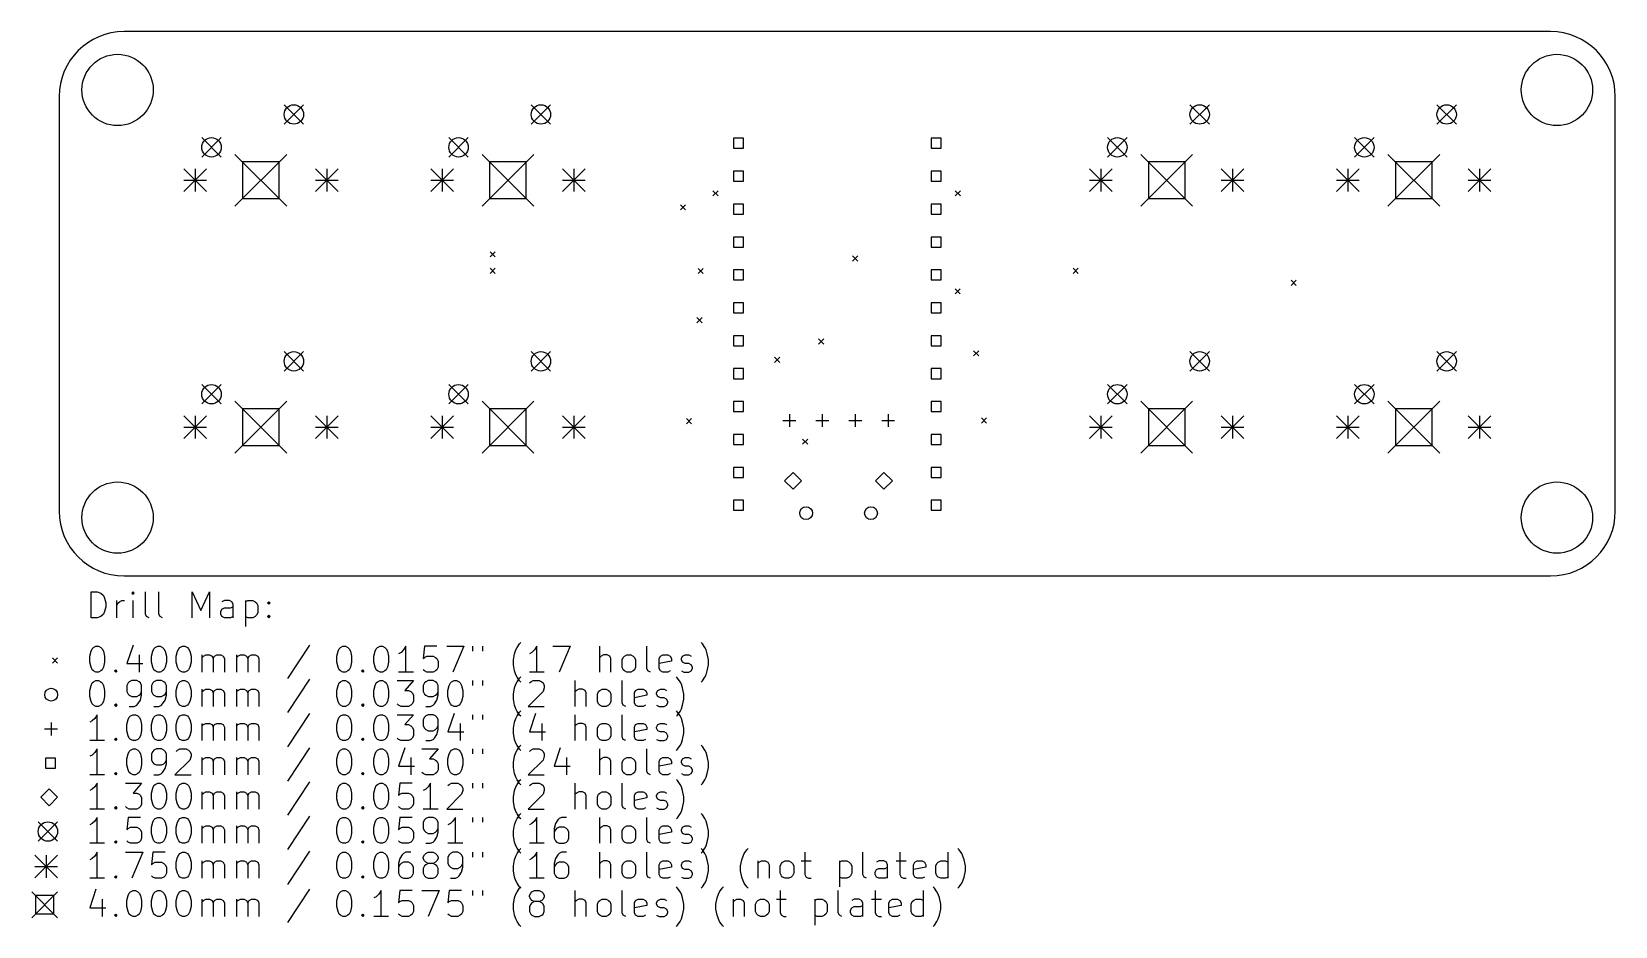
# Model space of a CAD drawing. Extents: x 91 to 214, y -148 to -79.
import ezdxf

# ---------------------------------------------------------------- set-up
doc = ezdxf.new("R2010")
doc.units = 0
doc.layers.add('BLACK', color=7, linetype='CONTINUOUS')

msp = doc.modelspace()

# ---------------------------------------------------------------- linework, layer by layer
at = {"layer": 'BLACK', "linetype": 'CONTINUOUS'}
for p, q in [((208.599, -79.2434), (98.5987, -79.2434)), ((93.5987, -84.2434), (93.5987, -116.243)), ((213.599, -116.243), (213.599, -84.2434)), ((110.943, -84.8834), (112.443, -86.3834)), ((112.443, -84.8834), (110.943, -86.3834)), ((129.993, -84.8834), (131.493, -86.3834)), ((131.493, -84.8834), (129.993, -86.3834)), ((180.793, -84.8834), (182.293, -86.3834)), ((182.293, -84.8834), (180.793, -86.3834)), ((199.843, -84.8834), (201.343, -86.3834)), ((201.343, -84.8834), (199.843, -86.3834)), ((104.593, -87.4234), (106.093, -88.9234)), ((106.093, -87.4234), (104.593, -88.9234)), ((123.643, -87.4234), (125.143, -88.9234)), ((125.143, -87.4234), (123.643, -88.9234)), ((146.369, -87.4698), (145.597, -87.4698)), ((145.597, -87.4698), (145.597, -88.2421)), ((146.369, -88.2421), (146.369, -87.4698)), ((161.609, -87.4698), (160.837, -87.4698)), ((160.837, -87.4698), (160.837, -88.2421)), ((161.609, -88.2421), (161.609, -87.4698)), ((174.443, -87.4234), (175.943, -88.9234)), ((175.943, -87.4234), (174.443, -88.9234)), ((193.493, -87.4234), (194.993, -88.9234)), ((194.993, -87.4234), (193.493, -88.9234)), ((107.153, -88.7134), (111.153, -92.7134)), ((111.153, -88.7134), (107.153, -92.7134)), ((126.203, -88.7134), (130.203, -92.7134)), ((130.203, -88.7134), (126.203, -92.7134)), ((145.597, -88.2421), (146.369, -88.2421)), ((160.837, -88.2421), (161.609, -88.2421)), ((177.003, -88.7134), (181.003, -92.7134)), ((181.003, -88.7134), (177.003, -92.7134)), ((196.053, -88.7134), (200.053, -92.7134)), ((200.053, -88.7134), (196.053, -92.7134)), ((103.198, -89.8384), (104.948, -91.5884)), ((104.948, -89.8384), (103.198, -91.5884)), ((104.073, -89.8384), (104.073, -91.5884)), ((110.567, -89.2992), (107.739, -89.2992)), ((107.739, -89.2992), (107.739, -92.1277)), ((110.567, -92.1277), (110.567, -89.2992)), ((113.358, -89.8384), (115.108, -91.5884)), ((115.108, -89.8384), (113.358, -91.5884)), ((114.233, -89.8384), (114.233, -91.5884)), ((122.248, -89.8384), (123.998, -91.5884)), ((123.998, -89.8384), (122.248, -91.5884)), ((123.123, -89.8384), (123.123, -91.5884)), ((129.617, -89.2992), (126.789, -89.2992)), ((126.789, -89.2992), (126.789, -92.1277)), ((129.617, -92.1277), (129.617, -89.2992)), ((132.408, -89.8384), (134.158, -91.5884)), ((134.158, -89.8384), (132.408, -91.5884)), ((133.283, -89.8384), (133.283, -91.5884)), ((146.369, -90.0098), (145.597, -90.0098)), ((145.597, -90.0098), (145.597, -90.7821)), ((146.369, -90.7821), (146.369, -90.0098)), ((161.609, -90.0098), (160.837, -90.0098)), ((160.837, -90.0098), (160.837, -90.7821)), ((161.609, -90.7821), (161.609, -90.0098)), ((173.048, -89.8384), (174.798, -91.5884)), ((174.798, -89.8384), (173.048, -91.5884)), ((173.923, -89.8384), (173.923, -91.5884)), ((180.417, -89.2992), (177.589, -89.2992)), ((177.589, -89.2992), (177.589, -92.1277)), ((180.417, -92.1277), (180.417, -89.2992)), ((183.208, -89.8384), (184.958, -91.5884)), ((184.958, -89.8384), (183.208, -91.5884)), ((184.083, -89.8384), (184.083, -91.5884)), ((192.098, -89.8384), (193.848, -91.5884)), ((193.848, -89.8384), (192.098, -91.5884)), ((192.973, -89.8384), (192.973, -91.5884)), ((199.467, -89.2992), (196.639, -89.2992)), ((196.639, -89.2992), (196.639, -92.1277)), ((199.467, -92.1277), (199.467, -89.2992)), ((202.258, -89.8384), (204.008, -91.5884)), ((204.008, -89.8384), (202.258, -91.5884)), ((203.133, -89.8384), (203.133, -91.5884)), ((103.198, -90.7134), (104.948, -90.7134)), ((113.358, -90.7134), (115.108, -90.7134)), ((122.248, -90.7134), (123.998, -90.7134)), ((132.408, -90.7134), (134.158, -90.7134)), ((144.009, -91.5234), (144.409, -91.9234)), ((144.409, -91.5234), (144.009, -91.9234)), ((145.597, -90.7821), (146.369, -90.7821)), ((160.837, -90.7821), (161.609, -90.7821)), ((162.689, -91.5234), (163.089, -91.9234)), ((163.089, -91.5234), (162.689, -91.9234)), ((173.048, -90.7134), (174.798, -90.7134)), ((183.208, -90.7134), (184.958, -90.7134)), ((192.098, -90.7134), (193.848, -90.7134)), ((202.258, -90.7134), (204.008, -90.7134)), ((107.739, -92.1277), (110.567, -92.1277)), ((126.789, -92.1277), (129.617, -92.1277)), ((141.497, -92.6034), (141.897, -93.0034)), ((141.897, -92.6034), (141.497, -93.0034)), ((146.369, -92.5498), (145.597, -92.5498)), ((145.597, -92.5498), (145.597, -93.3221)), ((146.369, -93.3221), (146.369, -92.5498)), ((161.609, -92.5498), (160.837, -92.5498)), ((160.837, -92.5498), (160.837, -93.3221)), ((161.609, -93.3221), (161.609, -92.5498)), ((177.589, -92.1277), (180.417, -92.1277)), ((196.639, -92.1277), (199.467, -92.1277)), ((145.597, -93.3221), (146.369, -93.3221)), ((160.837, -93.3221), (161.609, -93.3221)), ((146.369, -95.0898), (145.597, -95.0898)), ((145.597, -95.0898), (145.597, -95.8621)), ((146.369, -95.8621), (146.369, -95.0898)), ((161.609, -95.0898), (160.837, -95.0898)), ((160.837, -95.0898), (160.837, -95.8621)), ((161.609, -95.8621), (161.609, -95.0898)), ((126.819, -96.2234), (127.219, -96.6234)), ((127.219, -96.2234), (126.819, -96.6234)), ((145.597, -95.8621), (146.369, -95.8621)), ((160.837, -95.8621), (161.609, -95.8621)), ((126.819, -97.5034), (127.219, -97.9034)), ((127.219, -97.5034), (126.819, -97.9034)), ((142.869, -97.5134), (143.269, -97.9134)), ((143.269, -97.5134), (142.869, -97.9134)), ((146.369, -97.6298), (145.597, -97.6298)), ((145.597, -97.6298), (145.597, -98.4021)), ((146.369, -98.4021), (146.369, -97.6298)), ((154.779, -96.5534), (155.179, -96.9534)), ((155.179, -96.5534), (154.779, -96.9534)), ((161.609, -97.6298), (160.837, -97.6298)), ((160.837, -97.6298), (160.837, -98.4021)), ((161.609, -98.4021), (161.609, -97.6298)), ((171.779, -97.5034), (172.179, -97.9034)), ((172.179, -97.5034), (171.779, -97.9034)), ((145.597, -98.4021), (146.369, -98.4021)), ((160.837, -98.4021), (161.609, -98.4021)), ((188.589, -98.4334), (188.989, -98.8334)), ((188.989, -98.4334), (188.589, -98.8334)), ((162.679, -99.0834), (163.079, -99.4834)), ((163.079, -99.0834), (162.679, -99.4834)), ((142.767, -101.308), (143.167, -101.708)), ((143.167, -101.308), (142.767, -101.708)), ((146.369, -100.17), (145.597, -100.17)), ((145.597, -100.17), (145.597, -100.942)), ((145.597, -100.942), (146.369, -100.942)), ((146.369, -100.942), (146.369, -100.17)), ((161.609, -100.17), (160.837, -100.17)), ((160.837, -100.17), (160.837, -100.942)), ((160.837, -100.942), (161.609, -100.942)), ((161.609, -100.942), (161.609, -100.17)), ((146.369, -102.71), (145.597, -102.71)), ((145.597, -102.71), (145.597, -103.482)), ((145.597, -103.482), (146.369, -103.482)), ((146.369, -103.482), (146.369, -102.71)), ((152.159, -102.953), (152.559, -103.353)), ((152.559, -102.953), (152.159, -103.353)), ((161.609, -102.71), (160.837, -102.71)), ((160.837, -102.71), (160.837, -103.482)), ((160.837, -103.482), (161.609, -103.482)), ((161.609, -103.482), (161.609, -102.71)), ((110.943, -103.933), (112.443, -105.433)), ((112.443, -103.933), (110.943, -105.433)), ((129.993, -103.933), (131.493, -105.433)), ((131.493, -103.933), (129.993, -105.433)), ((148.759, -104.373), (149.159, -104.773)), ((149.159, -104.373), (148.759, -104.773)), ((164.106, -103.863), (164.506, -104.263)), ((164.506, -103.863), (164.106, -104.263)), ((180.793, -103.933), (182.293, -105.433)), ((182.293, -103.933), (180.793, -105.433)), ((199.843, -103.933), (201.343, -105.433)), ((201.343, -103.933), (199.843, -105.433)), ((146.369, -105.25), (145.597, -105.25)), ((145.597, -105.25), (145.597, -106.022)), ((145.597, -106.022), (146.369, -106.022)), ((146.369, -106.022), (146.369, -105.25)), ((161.609, -105.25), (160.837, -105.25)), ((160.837, -105.25), (160.837, -106.022)), ((160.837, -106.022), (161.609, -106.022)), ((161.609, -106.022), (161.609, -105.25)), ((104.593, -106.473), (106.093, -107.973)), ((106.093, -106.473), (104.593, -107.973)), ((123.643, -106.473), (125.143, -107.973)), ((125.143, -106.473), (123.643, -107.973)), ((174.443, -106.473), (175.943, -107.973)), ((175.943, -106.473), (174.443, -107.973)), ((193.493, -106.473), (194.993, -107.973)), ((194.993, -106.473), (193.493, -107.973)), ((107.153, -107.763), (111.153, -111.763)), ((111.153, -107.763), (107.153, -111.763)), ((110.567, -108.349), (107.739, -108.349)), ((107.739, -108.349), (107.739, -111.178)), ((110.567, -111.178), (110.567, -108.349)), ((126.203, -107.763), (130.203, -111.763)), ((130.203, -107.763), (126.203, -111.763)), ((129.617, -108.349), (126.789, -108.349)), ((126.789, -108.349), (126.789, -111.178)), ((129.617, -111.178), (129.617, -108.349)), ((146.369, -107.79), (145.597, -107.79)), ((145.597, -107.79), (145.597, -108.562)), ((145.597, -108.562), (146.369, -108.562)), ((146.369, -108.562), (146.369, -107.79)), ((161.609, -107.79), (160.837, -107.79)), ((160.837, -107.79), (160.837, -108.562)), ((160.837, -108.562), (161.609, -108.562)), ((161.609, -108.562), (161.609, -107.79)), ((177.003, -107.763), (181.003, -111.763)), ((181.003, -107.763), (177.003, -111.763)), ((180.417, -108.349), (177.589, -108.349)), ((177.589, -108.349), (177.589, -111.178)), ((180.417, -111.178), (180.417, -108.349)), ((196.053, -107.763), (200.053, -111.763)), ((200.053, -107.763), (196.053, -111.763)), ((199.467, -108.349), (196.639, -108.349)), ((196.639, -108.349), (196.639, -111.178)), ((199.467, -111.178), (199.467, -108.349)), ((103.198, -108.888), (104.948, -110.638)), ((104.948, -108.888), (103.198, -110.638)), ((103.198, -109.763), (104.948, -109.763)), ((104.073, -108.888), (104.073, -110.638)), ((113.358, -108.888), (115.108, -110.638)), ((115.108, -108.888), (113.358, -110.638)), ((113.358, -109.763), (115.108, -109.763)), ((114.233, -108.888), (114.233, -110.638)), ((122.248, -108.888), (123.998, -110.638)), ((123.998, -108.888), (122.248, -110.638)), ((122.248, -109.763), (123.998, -109.763)), ((123.123, -108.888), (123.123, -110.638)), ((132.408, -108.888), (134.158, -110.638)), ((134.158, -108.888), (132.408, -110.638)), ((132.408, -109.763), (134.158, -109.763)), ((133.283, -108.888), (133.283, -110.638)), ((141.959, -109.103), (142.359, -109.503)), ((142.359, -109.103), (141.959, -109.503)), ((149.403, -109.251), (150.403, -109.251)), ((149.903, -108.751), (149.903, -109.751)), ((151.943, -109.251), (152.943, -109.251)), ((152.443, -108.751), (152.443, -109.751)), ((154.483, -109.251), (155.483, -109.251)), ((154.983, -108.751), (154.983, -109.751)), ((157.023, -109.251), (158.023, -109.251)), ((157.523, -108.751), (157.523, -109.751)), ((164.709, -109.043), (165.109, -109.443)), ((165.109, -109.043), (164.709, -109.443)), ((173.048, -108.888), (174.798, -110.638)), ((174.798, -108.888), (173.048, -110.638)), ((173.048, -109.763), (174.798, -109.763)), ((173.923, -108.888), (173.923, -110.638)), ((183.208, -108.888), (184.958, -110.638)), ((184.958, -108.888), (183.208, -110.638)), ((183.208, -109.763), (184.958, -109.763)), ((184.083, -108.888), (184.083, -110.638)), ((192.098, -108.888), (193.848, -110.638)), ((193.848, -108.888), (192.098, -110.638)), ((192.098, -109.763), (193.848, -109.763)), ((192.973, -108.888), (192.973, -110.638)), ((202.258, -108.888), (204.008, -110.638)), ((204.008, -108.888), (202.258, -110.638)), ((202.258, -109.763), (204.008, -109.763)), ((203.133, -108.888), (203.133, -110.638)), ((146.369, -110.33), (145.597, -110.33)), ((145.597, -110.33), (145.597, -111.102)), ((145.597, -111.102), (146.369, -111.102)), ((146.369, -111.102), (146.369, -110.33)), ((150.919, -110.683), (151.319, -111.083)), ((151.319, -110.683), (150.919, -111.083)), ((161.609, -110.33), (160.837, -110.33)), ((160.837, -110.33), (160.837, -111.102)), ((160.837, -111.102), (161.609, -111.102)), ((161.609, -111.102), (161.609, -110.33)), ((107.739, -111.178), (110.567, -111.178)), ((126.789, -111.178), (129.617, -111.178)), ((177.589, -111.178), (180.417, -111.178)), ((196.639, -111.178), (199.467, -111.178)), ((146.369, -112.87), (145.597, -112.87)), ((145.597, -112.87), (145.597, -113.642)), ((146.369, -113.642), (146.369, -112.87)), ((150.185, -113.261), (149.535, -113.911)), ((150.835, -113.911), (150.185, -113.261)), ((157.195, -113.261), (156.545, -113.911)), ((157.845, -113.911), (157.195, -113.261)), ((161.609, -112.87), (160.837, -112.87)), ((160.837, -112.87), (160.837, -113.642)), ((161.609, -113.642), (161.609, -112.87)), ((145.597, -113.642), (146.369, -113.642)), ((149.535, -113.911), (150.185, -114.561)), ((150.185, -114.561), (150.835, -113.911)), ((156.545, -113.911), (157.195, -114.561)), ((157.195, -114.561), (157.845, -113.911)), ((160.837, -113.642), (161.609, -113.642)), ((146.369, -115.41), (145.597, -115.41)), ((145.597, -115.41), (145.597, -116.182)), ((146.369, -116.182), (146.369, -115.41)), ((161.609, -115.41), (160.837, -115.41)), ((160.837, -115.41), (160.837, -116.182)), ((161.609, -116.182), (161.609, -115.41)), ((145.597, -116.182), (146.369, -116.182)), ((160.837, -116.182), (161.609, -116.182)), ((98.5987, -121.243), (208.599, -121.243)), ((96.0499, -124.473), (96.0499, -122.473)), ((96.0499, -122.473), (96.5261, -122.473)), ((96.5261, -122.473), (96.8118, -122.568)), ((96.8118, -122.568), (97.0023, -122.759)), ((97.0023, -122.759), (97.0976, -122.949)), ((97.0976, -122.949), (97.1928, -123.33)), ((97.1928, -123.33), (97.1928, -123.616)), ((98.0499, -124.473), (98.0499, -123.14)), ((98.0499, -123.521), (98.1452, -123.33)), ((98.1452, -123.33), (98.2404, -123.235)), ((98.2404, -123.235), (98.4309, -123.14)), ((98.4309, -123.14), (98.6214, -123.14)), ((99.288, -122.473), (99.1928, -122.568)), ((99.1928, -122.568), (99.288, -122.664)), ((99.3833, -122.568), (99.288, -122.473)), ((99.288, -122.473), (99.288, -122.664)), ((99.288, -122.664), (99.3833, -122.568)), ((99.288, -124.473), (99.288, -123.14)), ((100.24, -124.187), (100.24, -122.473)), ((101.288, -124.187), (101.288, -122.473)), ((103.859, -124.473), (103.859, -122.473)), ((103.859, -122.473), (104.526, -123.902)), ((104.526, -123.902), (105.193, -122.473)), ((105.193, -122.473), (105.193, -124.473)), ((106.336, -123.14), (106.145, -123.235)), ((106.717, -123.14), (106.336, -123.14)), ((106.907, -123.235), (106.717, -123.14)), ((107.002, -123.426), (106.907, -123.235)), ((107.955, -123.14), (107.955, -125.14)), ((107.955, -123.235), (108.145, -123.14)), ((108.145, -123.14), (108.526, -123.14)), ((108.526, -123.14), (108.717, -123.235)), ((108.717, -123.235), (108.812, -123.33)), ((108.812, -123.33), (108.907, -123.521)), ((109.669, -123.33), (109.764, -123.235)), ((109.764, -123.426), (109.669, -123.33)), ((109.764, -123.235), (109.859, -123.33)), ((109.764, -123.235), (109.764, -123.426)), ((109.859, -123.33), (109.764, -123.426)), ((96.5261, -124.473), (96.0499, -124.473)), ((96.8118, -124.378), (96.5261, -124.473)), ((97.0023, -124.187), (96.8118, -124.378)), ((97.0976, -123.997), (97.0023, -124.187)), ((97.1928, -123.616), (97.0976, -123.997)), ((100.336, -124.378), (100.24, -124.187)), ((100.526, -124.473), (100.336, -124.378)), ((101.383, -124.378), (101.288, -124.187)), ((101.574, -124.473), (101.383, -124.378)), ((106.05, -123.997), (106.145, -123.807)), ((106.05, -124.187), (106.05, -123.997)), ((106.145, -124.378), (106.05, -124.187)), ((106.145, -123.807), (106.336, -123.711)), ((106.336, -124.473), (106.145, -124.378)), ((106.336, -123.711), (106.812, -123.711)), ((106.812, -124.473), (106.336, -124.473)), ((106.812, -123.711), (107.002, -123.616)), ((107.002, -124.378), (106.812, -124.473)), ((107.002, -124.473), (107.002, -123.426)), ((108.145, -124.473), (107.955, -124.378)), ((108.526, -124.473), (108.145, -124.473)), ((108.717, -124.378), (108.526, -124.473)), ((108.812, -124.283), (108.717, -124.378)), ((108.907, -124.092), (108.812, -124.283)), ((108.907, -123.521), (108.907, -124.092)), ((109.669, -124.378), (109.764, -124.283)), ((109.764, -124.473), (109.669, -124.378)), ((109.764, -124.283), (109.859, -124.378)), ((109.764, -124.283), (109.764, -124.473)), ((109.859, -124.378), (109.764, -124.473)), ((96.0499, -127.054), (96.1452, -126.864)), ((96.1452, -126.864), (96.2404, -126.768)), ((96.2404, -126.768), (96.4309, -126.673)), ((96.4309, -126.673), (96.6214, -126.673)), ((96.6214, -126.673), (96.8118, -126.768)), ((96.8118, -126.768), (96.9071, -126.864)), ((96.9071, -126.864), (97.0023, -127.054)), ((99.288, -126.578), (98.8118, -128.007)), ((100.812, -127.054), (100.907, -126.864)), ((100.907, -126.864), (101.002, -126.768)), ((101.002, -126.768), (101.193, -126.673)), ((101.193, -126.673), (101.383, -126.673)), ((101.383, -126.673), (101.574, -126.768)), ((101.574, -126.768), (101.669, -126.864)), ((101.669, -126.864), (101.764, -127.054)), ((102.717, -127.054), (102.812, -126.864)), ((102.812, -126.864), (102.907, -126.768)), ((102.907, -126.768), (103.098, -126.673)), ((103.098, -126.673), (103.288, -126.673)), ((103.288, -126.673), (103.479, -126.768)), ((103.479, -126.768), (103.574, -126.864)), ((103.574, -126.864), (103.669, -127.054)), ((112.907, -126.578), (111.193, -129.149)), ((115.098, -127.054), (115.193, -126.864)), ((115.193, -126.864), (115.288, -126.768)), ((115.288, -126.768), (115.479, -126.673)), ((115.479, -126.673), (115.669, -126.673)), ((115.669, -126.673), (115.859, -126.768)), ((115.859, -126.768), (115.955, -126.864)), ((115.955, -126.864), (116.05, -127.054)), ((117.955, -127.054), (118.05, -126.864)), ((118.05, -126.864), (118.145, -126.768)), ((118.145, -126.768), (118.336, -126.673)), ((118.336, -126.673), (118.526, -126.673)), ((118.526, -126.673), (118.717, -126.768)), ((118.717, -126.768), (118.812, -126.864)), ((118.812, -126.864), (118.907, -127.054)), ((120.145, -126.959), (119.955, -127.149)), ((120.336, -126.673), (120.145, -126.959)), ((120.336, -128.673), (120.336, -126.673)), ((121.764, -126.673), (121.669, -127.626)), ((122.717, -126.673), (121.764, -126.673)), ((123.479, -126.673), (124.812, -126.673)), ((124.812, -126.673), (123.955, -128.673)), ((125.479, -126.673), (125.479, -127.054)), ((126.24, -126.673), (126.24, -127.054)), ((128.717, -127.245), (128.812, -126.959)), ((128.812, -126.959), (128.907, -126.768)), ((128.907, -126.768), (129.098, -126.483)), ((129.098, -126.483), (129.193, -126.387)), ((130.24, -126.959), (130.05, -127.149)), ((130.431, -126.673), (130.24, -126.959)), ((130.431, -128.673), (130.431, -126.673)), ((131.669, -126.673), (133.002, -126.673)), ((133.002, -126.673), (132.145, -128.673)), ((135.288, -128.673), (135.288, -126.673)), ((138.907, -128.387), (138.907, -126.673)), ((143.193, -126.483), (143.098, -126.387)), ((143.383, -126.768), (143.193, -126.483)), ((143.479, -126.959), (143.383, -126.768)), ((143.574, -127.245), (143.479, -126.959)), ((93.0737, -127.568), (93.4737, -127.968)), ((93.4737, -127.568), (93.0737, -127.968)), ((95.9547, -127.435), (96.0499, -127.054)), ((95.9547, -127.911), (95.9547, -127.435)), ((96.0499, -128.292), (95.9547, -127.911)), ((97.0023, -127.054), (97.0976, -127.435)), ((97.0976, -127.911), (97.0023, -128.292)), ((97.0976, -127.435), (97.0976, -127.911)), ((98.8118, -128.007), (100.05, -128.007)), ((99.7642, -127.34), (99.7642, -128.673)), ((100.717, -127.435), (100.812, -127.054)), ((100.717, -127.911), (100.717, -127.435)), ((100.812, -128.292), (100.717, -127.911)), ((101.764, -127.054), (101.859, -127.435)), ((101.859, -127.911), (101.764, -128.292)), ((101.859, -127.435), (101.859, -127.911)), ((102.621, -127.435), (102.717, -127.054)), ((102.621, -127.911), (102.621, -127.435)), ((102.717, -128.292), (102.621, -127.911)), ((103.669, -127.054), (103.764, -127.435)), ((103.764, -127.911), (103.669, -128.292)), ((103.764, -127.435), (103.764, -127.911)), ((104.621, -128.673), (104.621, -127.34)), ((104.621, -127.53), (104.717, -127.435)), ((104.717, -127.435), (104.907, -127.34)), ((104.907, -127.34), (105.193, -127.34)), ((105.193, -127.34), (105.383, -127.435)), ((105.383, -127.435), (105.479, -127.626)), ((105.479, -127.626), (105.574, -127.435)), ((105.479, -127.626), (105.479, -128.673)), ((105.574, -127.435), (105.764, -127.34)), ((105.764, -127.34), (106.05, -127.34)), ((106.05, -127.34), (106.24, -127.435)), ((106.24, -127.435), (106.336, -127.626)), ((106.336, -127.626), (106.336, -128.673)), ((107.288, -128.673), (107.288, -127.34)), ((107.288, -127.53), (107.383, -127.435)), ((107.383, -127.435), (107.574, -127.34)), ((107.574, -127.34), (107.859, -127.34)), ((107.859, -127.34), (108.05, -127.435)), ((108.05, -127.435), (108.145, -127.626)), ((108.145, -127.626), (108.24, -127.435)), ((108.145, -127.626), (108.145, -128.673)), ((108.24, -127.435), (108.431, -127.34)), ((108.431, -127.34), (108.717, -127.34)), ((108.717, -127.34), (108.907, -127.435)), ((108.907, -127.435), (109.002, -127.626)), ((109.002, -127.626), (109.002, -128.673)), ((115.002, -127.435), (115.098, -127.054)), ((115.002, -127.911), (115.002, -127.435)), ((115.098, -128.292), (115.002, -127.911)), ((116.05, -127.054), (116.145, -127.435)), ((116.145, -127.911), (116.05, -128.292)), ((116.145, -127.435), (116.145, -127.911)), ((117.859, -127.435), (117.955, -127.054)), ((117.859, -127.911), (117.859, -127.435)), ((117.955, -128.292), (117.859, -127.911)), ((118.907, -127.054), (119.002, -127.435)), ((119.002, -127.911), (118.907, -128.292)), ((119.002, -127.435), (119.002, -127.911)), ((119.955, -127.149), (119.764, -127.245)), ((121.669, -127.626), (121.764, -127.53)), ((121.764, -127.53), (121.955, -127.435)), ((121.955, -127.435), (122.431, -127.435)), ((122.431, -127.435), (122.621, -127.53)), ((122.621, -127.53), (122.717, -127.626)), ((122.717, -127.626), (122.812, -127.816)), ((122.812, -127.816), (122.812, -128.292)), ((128.621, -127.721), (128.717, -127.245)), ((128.621, -128.102), (128.621, -127.721)), ((128.717, -128.578), (128.621, -128.102)), ((130.05, -127.149), (129.859, -127.245)), ((135.383, -127.435), (135.288, -127.53)), ((135.574, -127.34), (135.383, -127.435)), ((135.859, -127.34), (135.574, -127.34)), ((136.05, -127.435), (135.859, -127.34)), ((136.145, -127.626), (136.05, -127.435)), ((136.145, -128.673), (136.145, -127.626)), ((137.002, -127.721), (137.098, -127.53)), ((137.002, -128.292), (137.002, -127.721)), ((137.098, -127.53), (137.193, -127.435)), ((137.193, -127.435), (137.383, -127.34)), ((137.383, -127.34), (137.669, -127.34)), ((137.669, -127.34), (137.859, -127.435)), ((137.859, -127.435), (137.955, -127.53)), ((137.955, -127.53), (138.05, -127.721)), ((138.05, -127.721), (138.05, -128.292)), ((139.859, -127.626), (139.955, -127.435)), ((139.859, -128.387), (139.859, -127.626)), ((140.812, -127.816), (139.859, -128.007)), ((139.955, -127.435), (140.145, -127.34)), ((140.145, -127.34), (140.526, -127.34)), ((140.526, -127.34), (140.717, -127.435)), ((140.717, -127.435), (140.812, -127.626)), ((140.812, -127.626), (140.812, -127.816)), ((141.574, -127.626), (141.669, -127.435)), ((141.574, -127.721), (141.574, -127.626)), ((141.669, -127.911), (141.574, -127.721)), ((141.669, -127.435), (141.859, -127.34)), ((141.859, -128.007), (141.669, -127.911)), ((141.859, -127.34), (142.145, -127.34)), ((142.145, -128.007), (141.859, -128.007)), ((142.145, -127.34), (142.336, -127.435)), ((142.336, -128.102), (142.145, -128.007)), ((142.431, -128.292), (142.336, -128.102)), ((143.669, -127.721), (143.574, -127.245)), ((143.574, -128.578), (143.669, -128.102)), ((143.669, -128.102), (143.669, -127.721)), ((96.1452, -128.483), (96.0499, -128.292)), ((96.2404, -128.578), (96.1452, -128.483)), ((96.1452, -129.504), (96.2404, -129.408)), ((96.4309, -128.673), (96.2404, -128.578)), ((96.2404, -129.408), (96.4309, -129.313)), ((96.6214, -128.673), (96.4309, -128.673)), ((96.4309, -129.313), (96.6214, -129.313)), ((96.8118, -128.578), (96.6214, -128.673)), ((96.6214, -129.313), (96.8118, -129.408)), ((96.9071, -128.483), (96.8118, -128.578)), ((96.8118, -129.408), (96.9071, -129.504)), ((97.0023, -128.292), (96.9071, -128.483)), ((97.8595, -128.578), (97.9547, -128.483)), ((97.9547, -128.673), (97.8595, -128.578)), ((97.9547, -128.483), (98.0499, -128.578)), ((97.9547, -128.483), (97.9547, -128.673)), ((98.0499, -128.578), (97.9547, -128.673)), ((99.0023, -129.408), (98.9071, -129.504)), ((99.1928, -129.313), (99.0023, -129.408)), ((99.5737, -129.313), (99.1928, -129.313)), ((99.7642, -129.408), (99.5737, -129.313)), ((99.8595, -129.504), (99.7642, -129.408)), ((100.907, -128.483), (100.812, -128.292)), ((100.907, -129.408), (100.812, -129.504)), ((101.002, -128.578), (100.907, -128.483)), ((101.098, -129.313), (100.907, -129.408)), ((101.193, -128.673), (101.002, -128.578)), ((101.479, -129.313), (101.098, -129.313)), ((101.383, -128.673), (101.193, -128.673)), ((101.574, -128.578), (101.383, -128.673)), ((101.669, -129.408), (101.479, -129.313)), ((101.669, -128.483), (101.574, -128.578)), ((101.764, -128.292), (101.669, -128.483)), ((101.764, -129.504), (101.669, -129.408)), ((102.812, -128.483), (102.717, -128.292)), ((102.907, -128.578), (102.812, -128.483)), ((102.812, -129.504), (102.907, -129.408)), ((103.098, -128.673), (102.907, -128.578)), ((102.907, -129.408), (103.098, -129.313)), ((103.288, -128.673), (103.098, -128.673)), ((103.098, -129.313), (103.288, -129.313)), ((103.479, -128.578), (103.288, -128.673)), ((103.288, -129.313), (103.479, -129.408)), ((103.574, -128.483), (103.479, -128.578)), ((103.479, -129.408), (103.574, -129.504)), ((103.669, -128.292), (103.574, -128.483)), ((112.907, -129.218), (111.193, -131.789)), ((115.193, -128.483), (115.098, -128.292)), ((115.288, -128.578), (115.193, -128.483)), ((115.193, -129.504), (115.288, -129.408)), ((115.479, -128.673), (115.288, -128.578)), ((115.288, -129.408), (115.479, -129.313)), ((115.669, -128.673), (115.479, -128.673)), ((115.479, -129.313), (115.669, -129.313)), ((115.859, -128.578), (115.669, -128.673)), ((115.669, -129.313), (115.859, -129.408)), ((115.955, -128.483), (115.859, -128.578)), ((115.859, -129.408), (115.955, -129.504)), ((116.05, -128.292), (115.955, -128.483)), ((116.907, -128.578), (117.002, -128.483)), ((117.002, -128.673), (116.907, -128.578)), ((117.002, -128.483), (117.098, -128.578)), ((117.002, -128.483), (117.002, -128.673)), ((117.098, -128.578), (117.002, -128.673)), ((118.05, -128.483), (117.955, -128.292)), ((118.145, -128.578), (118.05, -128.483)), ((118.05, -129.504), (118.145, -129.408)), ((118.336, -128.673), (118.145, -128.578)), ((118.145, -129.408), (118.336, -129.313)), ((118.526, -128.673), (118.336, -128.673)), ((118.336, -129.313), (118.526, -129.313)), ((118.717, -128.578), (118.526, -128.673)), ((118.526, -129.313), (118.717, -129.408)), ((118.812, -128.483), (118.717, -128.578)), ((118.717, -129.408), (118.812, -129.504)), ((118.907, -128.292), (118.812, -128.483)), ((119.669, -129.313), (120.907, -129.313)), ((120.907, -128.673), (119.764, -128.673)), ((120.907, -129.313), (120.24, -130.075)), ((121.764, -128.578), (121.669, -128.483)), ((121.955, -128.673), (121.764, -128.578)), ((121.859, -129.408), (121.764, -129.504)), ((122.05, -129.313), (121.859, -129.408)), ((122.431, -128.673), (121.955, -128.673)), ((122.431, -129.313), (122.05, -129.313)), ((122.621, -128.578), (122.431, -128.673)), ((122.621, -129.408), (122.431, -129.313)), ((122.717, -128.483), (122.621, -128.578)), ((122.717, -129.504), (122.621, -129.408)), ((122.812, -128.292), (122.717, -128.483)), ((123.764, -129.504), (123.859, -129.408)), ((123.859, -129.408), (124.05, -129.313)), ((124.05, -129.313), (124.24, -129.313)), ((124.24, -129.313), (124.431, -129.408)), ((124.431, -129.408), (124.526, -129.504)), ((125.479, -129.313), (125.479, -129.694)), ((126.24, -129.313), (126.24, -129.694)), ((128.812, -128.864), (128.717, -128.578)), ((128.907, -129.054), (128.812, -128.864)), ((128.812, -129.599), (128.907, -129.408)), ((129.098, -129.34), (128.907, -129.054)), ((128.907, -129.408), (129.098, -129.123)), ((129.098, -129.123), (129.193, -129.027)), ((129.193, -129.435), (129.098, -129.34)), ((131.002, -128.673), (129.859, -128.673)), ((129.859, -129.504), (129.955, -129.408)), ((129.955, -129.408), (130.145, -129.313)), ((130.145, -129.313), (130.621, -129.313)), ((130.621, -129.313), (130.812, -129.408)), ((130.812, -129.408), (130.907, -129.504)), ((133.383, -131.313), (133.383, -129.313)), ((137.098, -128.483), (137.002, -128.292)), ((137.002, -131.027), (137.002, -129.313)), ((137.193, -128.578), (137.098, -128.483)), ((137.383, -128.673), (137.193, -128.578)), ((137.669, -128.673), (137.383, -128.673)), ((137.859, -128.578), (137.669, -128.673)), ((137.955, -128.483), (137.859, -128.578)), ((138.05, -128.292), (137.955, -128.483)), ((139.002, -128.578), (138.907, -128.387)), ((139.193, -128.673), (139.002, -128.578)), ((139.955, -128.578), (139.859, -128.387)), ((140.145, -128.673), (139.955, -128.578)), ((140.526, -128.673), (140.145, -128.673)), ((140.717, -128.578), (140.526, -128.673)), ((141.288, -129.123), (141.193, -129.027)), ((141.479, -129.408), (141.288, -129.123)), ((141.574, -129.599), (141.479, -129.408)), ((141.574, -128.578), (141.764, -128.673)), ((141.764, -128.673), (142.145, -128.673)), ((142.145, -128.673), (142.336, -128.578)), ((142.336, -128.578), (142.431, -128.387)), ((142.431, -128.387), (142.431, -128.292)), ((143.098, -129.435), (143.193, -129.34)), ((143.193, -129.34), (143.383, -129.054)), ((143.383, -129.054), (143.479, -128.864)), ((143.479, -128.864), (143.574, -128.578)), ((95.9547, -130.075), (96.0499, -129.694)), ((95.9547, -130.551), (95.9547, -130.075)), ((96.0499, -130.932), (95.9547, -130.551)), ((96.0499, -129.694), (96.1452, -129.504)), ((96.9071, -129.504), (97.0023, -129.694)), ((97.0023, -129.694), (97.0976, -130.075)), ((97.0976, -130.551), (97.0023, -130.932)), ((97.0976, -130.075), (97.0976, -130.551)), ((98.9071, -129.504), (98.8118, -129.694)), ((98.8118, -129.694), (98.8118, -130.17)), ((98.8118, -130.17), (98.9071, -130.361)), ((98.9071, -130.361), (99.0023, -130.456)), ((99.0023, -130.456), (99.1928, -130.551)), ((99.1928, -130.551), (99.5737, -130.551)), ((99.5737, -130.551), (99.7642, -130.456)), ((99.7642, -130.456), (99.8595, -130.361)), ((99.9547, -129.694), (99.8595, -129.504)), ((99.8595, -130.361), (99.9547, -130.17)), ((99.8595, -130.837), (99.9547, -130.456)), ((99.9547, -130.456), (99.9547, -129.694)), ((100.812, -129.504), (100.717, -129.694)), ((100.717, -129.694), (100.717, -130.17)), ((100.717, -130.17), (100.812, -130.361)), ((100.812, -130.361), (100.907, -130.456)), ((100.907, -130.456), (101.098, -130.551)), ((101.098, -130.551), (101.479, -130.551)), ((101.479, -130.551), (101.669, -130.456)), ((101.669, -130.456), (101.764, -130.361)), ((101.859, -129.694), (101.764, -129.504)), ((101.764, -130.361), (101.859, -130.17)), ((101.764, -130.837), (101.859, -130.456)), ((101.859, -130.456), (101.859, -129.694)), ((102.621, -130.075), (102.717, -129.694)), ((102.621, -130.551), (102.621, -130.075)), ((102.717, -130.932), (102.621, -130.551)), ((102.717, -129.694), (102.812, -129.504)), ((103.574, -129.504), (103.669, -129.694)), ((103.669, -129.694), (103.764, -130.075)), ((103.764, -130.551), (103.669, -130.932)), ((103.764, -130.075), (103.764, -130.551)), ((104.621, -131.313), (104.621, -129.98)), ((104.621, -130.17), (104.717, -130.075)), ((104.717, -130.075), (104.907, -129.98)), ((104.907, -129.98), (105.193, -129.98)), ((105.193, -129.98), (105.383, -130.075)), ((105.383, -130.075), (105.479, -130.266)), ((105.479, -130.266), (105.574, -130.075)), ((105.479, -130.266), (105.479, -131.313)), ((105.574, -130.075), (105.764, -129.98)), ((105.764, -129.98), (106.05, -129.98)), ((106.05, -129.98), (106.24, -130.075)), ((106.24, -130.075), (106.336, -130.266)), ((106.336, -130.266), (106.336, -131.313)), ((107.288, -131.313), (107.288, -129.98)), ((107.288, -130.17), (107.383, -130.075)), ((107.383, -130.075), (107.574, -129.98)), ((107.574, -129.98), (107.859, -129.98)), ((107.859, -129.98), (108.05, -130.075)), ((108.05, -130.075), (108.145, -130.266)), ((108.145, -130.266), (108.24, -130.075)), ((108.145, -130.266), (108.145, -131.313)), ((108.24, -130.075), (108.431, -129.98)), ((108.431, -129.98), (108.717, -129.98)), ((108.717, -129.98), (108.907, -130.075)), ((108.907, -130.075), (109.002, -130.266)), ((109.002, -130.266), (109.002, -131.313)), ((115.002, -130.075), (115.098, -129.694)), ((115.002, -130.551), (115.002, -130.075)), ((115.098, -130.932), (115.002, -130.551)), ((115.098, -129.694), (115.193, -129.504)), ((115.955, -129.504), (116.05, -129.694)), ((116.05, -129.694), (116.145, -130.075)), ((116.145, -130.551), (116.05, -130.932)), ((116.145, -130.075), (116.145, -130.551)), ((117.859, -130.075), (117.955, -129.694)), ((117.859, -130.551), (117.859, -130.075)), ((117.955, -130.932), (117.859, -130.551)), ((117.955, -129.694), (118.05, -129.504)), ((118.812, -129.504), (118.907, -129.694)), ((118.907, -129.694), (119.002, -130.075)), ((119.002, -130.551), (118.907, -130.932)), ((119.002, -130.075), (119.002, -130.551)), ((120.24, -130.075), (120.526, -130.075)), ((120.526, -130.075), (120.717, -130.17)), ((120.717, -130.17), (120.812, -130.266)), ((120.812, -130.266), (120.907, -130.456)), ((120.907, -130.456), (120.907, -130.932)), ((121.764, -129.504), (121.669, -129.694)), ((121.669, -129.694), (121.669, -130.17)), ((121.669, -130.17), (121.764, -130.361)), ((121.764, -130.361), (121.859, -130.456)), ((121.859, -130.456), (122.05, -130.551)), ((122.05, -130.551), (122.431, -130.551)), ((122.431, -130.551), (122.621, -130.456)), ((122.621, -130.456), (122.717, -130.361)), ((122.812, -129.694), (122.717, -129.504)), ((122.717, -130.361), (122.812, -130.17)), ((122.717, -130.837), (122.812, -130.456)), ((122.812, -130.456), (122.812, -129.694)), ((123.574, -130.075), (123.669, -129.694)), ((123.574, -130.551), (123.574, -130.075)), ((123.669, -130.932), (123.574, -130.551)), ((123.669, -129.694), (123.764, -129.504)), ((124.526, -129.504), (124.621, -129.694)), ((124.621, -129.694), (124.717, -130.075)), ((124.717, -130.551), (124.621, -130.932)), ((124.717, -130.075), (124.717, -130.551)), ((128.621, -130.361), (128.717, -129.885)), ((128.621, -130.742), (128.621, -130.361)), ((128.717, -129.885), (128.812, -129.599)), ((130.907, -130.17), (129.764, -131.313)), ((130.907, -129.504), (131.002, -129.694)), ((131.002, -129.885), (130.907, -130.17)), ((131.002, -129.694), (131.002, -129.885)), ((133.479, -130.075), (133.383, -130.17)), ((133.669, -129.98), (133.479, -130.075)), ((133.955, -129.98), (133.669, -129.98)), ((134.145, -130.075), (133.955, -129.98)), ((134.24, -130.266), (134.145, -130.075)), ((134.24, -131.313), (134.24, -130.266)), ((135.098, -130.361), (135.193, -130.17)), ((135.098, -130.932), (135.098, -130.361)), ((135.193, -130.17), (135.288, -130.075)), ((135.288, -130.075), (135.479, -129.98)), ((135.479, -129.98), (135.764, -129.98)), ((135.764, -129.98), (135.955, -130.075)), ((135.955, -130.075), (136.05, -130.17)), ((136.05, -130.17), (136.145, -130.361)), ((136.145, -130.361), (136.145, -130.932)), ((137.955, -130.266), (138.05, -130.075)), ((137.955, -131.027), (137.955, -130.266)), ((138.907, -130.456), (137.955, -130.647)), ((138.05, -130.075), (138.24, -129.98)), ((138.24, -129.98), (138.621, -129.98)), ((138.621, -129.98), (138.812, -130.075)), ((138.812, -130.075), (138.907, -130.266)), ((138.907, -130.266), (138.907, -130.456)), ((139.669, -130.266), (139.764, -130.075)), ((139.669, -130.361), (139.669, -130.266)), ((139.764, -130.551), (139.669, -130.361)), ((139.764, -130.075), (139.955, -129.98)), ((139.955, -130.647), (139.764, -130.551)), ((139.955, -129.98), (140.24, -129.98)), ((140.24, -130.647), (139.955, -130.647)), ((140.24, -129.98), (140.431, -130.075)), ((140.431, -130.742), (140.24, -130.647)), ((141.669, -129.885), (141.574, -129.599)), ((141.764, -130.361), (141.669, -129.885)), ((141.764, -130.742), (141.764, -130.361)), ((96.1452, -131.123), (96.0499, -130.932)), ((96.2404, -131.218), (96.1452, -131.123)), ((96.4309, -131.313), (96.2404, -131.218)), ((96.6214, -131.313), (96.4309, -131.313)), ((96.8118, -131.218), (96.6214, -131.313)), ((96.9071, -131.123), (96.8118, -131.218)), ((97.0023, -130.932), (96.9071, -131.123)), ((97.8595, -131.218), (97.9547, -131.123)), ((97.9547, -131.313), (97.8595, -131.218)), ((97.9547, -131.123), (98.0499, -131.218)), ((97.9547, -131.123), (97.9547, -131.313)), ((98.0499, -131.218), (97.9547, -131.313)), ((99.0023, -131.313), (99.3833, -131.313)), ((99.3833, -131.313), (99.5737, -131.218)), ((99.5737, -131.218), (99.669, -131.123)), ((99.669, -131.123), (99.8595, -130.837)), ((100.907, -131.313), (101.288, -131.313)), ((101.288, -131.313), (101.479, -131.218)), ((101.479, -131.218), (101.574, -131.123)), ((101.574, -131.123), (101.764, -130.837)), ((102.812, -131.123), (102.717, -130.932)), ((102.907, -131.218), (102.812, -131.123)), ((103.098, -131.313), (102.907, -131.218)), ((103.288, -131.313), (103.098, -131.313)), ((103.479, -131.218), (103.288, -131.313)), ((103.574, -131.123), (103.479, -131.218)), ((103.669, -130.932), (103.574, -131.123)), ((112.907, -131.858), (111.193, -134.429)), ((115.193, -131.123), (115.098, -130.932)), ((115.288, -131.218), (115.193, -131.123)), ((115.479, -131.313), (115.288, -131.218)), ((115.669, -131.313), (115.479, -131.313)), ((115.859, -131.218), (115.669, -131.313)), ((115.955, -131.123), (115.859, -131.218)), ((116.05, -130.932), (115.955, -131.123)), ((116.907, -131.218), (117.002, -131.123)), ((117.002, -131.313), (116.907, -131.218)), ((117.002, -131.123), (117.098, -131.218)), ((117.002, -131.123), (117.002, -131.313)), ((117.098, -131.218), (117.002, -131.313)), ((118.05, -131.123), (117.955, -130.932)), ((118.145, -131.218), (118.05, -131.123)), ((118.336, -131.313), (118.145, -131.218)), ((118.526, -131.313), (118.336, -131.313)), ((118.717, -131.218), (118.526, -131.313)), ((118.812, -131.123), (118.717, -131.218)), ((118.907, -130.932), (118.812, -131.123)), ((119.764, -131.218), (119.669, -131.123)), ((119.955, -131.313), (119.764, -131.218)), ((120.526, -131.313), (119.955, -131.313)), ((120.717, -131.218), (120.526, -131.313)), ((120.812, -131.123), (120.717, -131.218)), ((120.907, -130.932), (120.812, -131.123)), ((121.859, -131.313), (122.24, -131.313)), ((122.24, -131.313), (122.431, -131.218)), ((122.431, -131.218), (122.526, -131.123)), ((122.526, -131.123), (122.717, -130.837)), ((124.05, -131.858), (123.574, -133.287)), ((123.764, -131.123), (123.669, -130.932)), ((123.859, -131.218), (123.764, -131.123)), ((124.05, -131.313), (123.859, -131.218)), ((124.24, -131.313), (124.05, -131.313)), ((124.431, -131.218), (124.24, -131.313)), ((124.526, -131.123), (124.431, -131.218)), ((124.621, -130.932), (124.526, -131.123)), ((128.717, -131.218), (128.621, -130.742)), ((128.812, -131.504), (128.717, -131.218)), ((128.907, -131.694), (128.812, -131.504)), ((129.098, -131.98), (128.907, -131.694)), ((128.907, -132.048), (129.098, -131.763)), ((129.098, -131.763), (129.193, -131.667)), ((129.764, -131.313), (131.002, -131.313)), ((130.336, -131.858), (129.859, -133.287)), ((135.193, -131.123), (135.098, -130.932)), ((135.288, -131.218), (135.193, -131.123)), ((135.479, -131.313), (135.288, -131.218)), ((135.764, -131.313), (135.479, -131.313)), ((135.955, -131.218), (135.764, -131.313)), ((136.05, -131.123), (135.955, -131.218)), ((136.145, -130.932), (136.05, -131.123)), ((137.098, -131.218), (137.002, -131.027)), ((137.288, -131.313), (137.098, -131.218)), ((138.05, -131.218), (137.955, -131.027)), ((138.24, -131.313), (138.05, -131.218)), ((138.621, -131.313), (138.24, -131.313)), ((138.812, -131.218), (138.621, -131.313)), ((139.669, -131.218), (139.859, -131.313)), ((139.859, -131.313), (140.24, -131.313)), ((140.24, -131.313), (140.431, -131.218)), ((140.526, -130.932), (140.431, -130.742)), ((140.431, -131.218), (140.526, -131.027)), ((140.526, -131.027), (140.526, -130.932)), ((141.288, -131.763), (141.193, -131.667)), ((141.288, -131.98), (141.479, -131.694)), ((141.479, -132.048), (141.288, -131.763)), ((141.479, -131.694), (141.574, -131.504)), ((141.574, -131.504), (141.669, -131.218)), ((141.669, -131.218), (141.764, -130.742)), ((92.4737, -133.048), (93.4737, -133.048)), ((92.9737, -132.548), (92.9737, -133.548)), ((96.1452, -132.429), (95.9547, -132.525)), ((96.3357, -132.239), (96.1452, -132.429)), ((96.5261, -131.953), (96.3357, -132.239)), ((96.5261, -133.953), (96.5261, -131.953)), ((98.8118, -132.715), (98.9071, -132.334)), ((98.8118, -133.191), (98.8118, -132.715)), ((98.9071, -132.334), (99.0023, -132.144)), ((99.0023, -132.144), (99.0976, -132.048)), ((99.0976, -132.048), (99.288, -131.953)), ((99.288, -131.953), (99.4785, -131.953)), ((99.4785, -131.953), (99.669, -132.048)), ((99.669, -132.048), (99.7642, -132.144)), ((99.7642, -132.144), (99.8595, -132.334)), ((99.8595, -132.334), (99.9547, -132.715)), ((99.9547, -132.715), (99.9547, -133.191)), ((100.717, -132.715), (100.812, -132.334)), ((100.717, -133.191), (100.717, -132.715)), ((100.812, -132.334), (100.907, -132.144)), ((100.907, -132.144), (101.002, -132.048)), ((101.002, -132.048), (101.193, -131.953)), ((101.193, -131.953), (101.383, -131.953)), ((101.383, -131.953), (101.574, -132.048)), ((101.574, -132.048), (101.669, -132.144)), ((101.669, -132.144), (101.764, -132.334)), ((101.764, -132.334), (101.859, -132.715)), ((101.859, -132.715), (101.859, -133.191)), ((102.621, -132.715), (102.717, -132.334)), ((102.621, -133.191), (102.621, -132.715)), ((102.717, -132.334), (102.812, -132.144)), ((102.812, -132.144), (102.907, -132.048)), ((102.907, -132.048), (103.098, -131.953)), ((103.098, -131.953), (103.288, -131.953)), ((103.288, -131.953), (103.479, -132.048)), ((103.479, -132.048), (103.574, -132.144)), ((103.574, -132.144), (103.669, -132.334)), ((103.669, -132.334), (103.764, -132.715)), ((103.764, -132.715), (103.764, -133.191)), ((104.621, -133.953), (104.621, -132.62)), ((104.621, -132.81), (104.717, -132.715)), ((104.717, -132.715), (104.907, -132.62)), ((104.907, -132.62), (105.193, -132.62)), ((105.193, -132.62), (105.383, -132.715)), ((105.383, -132.715), (105.479, -132.906)), ((105.479, -132.906), (105.574, -132.715)), ((105.479, -132.906), (105.479, -133.953)), ((105.574, -132.715), (105.764, -132.62)), ((105.764, -132.62), (106.05, -132.62)), ((106.05, -132.62), (106.24, -132.715)), ((106.24, -132.715), (106.336, -132.906)), ((106.336, -132.906), (106.336, -133.953)), ((107.288, -133.953), (107.288, -132.62)), ((107.288, -132.81), (107.383, -132.715)), ((107.383, -132.715), (107.574, -132.62)), ((107.574, -132.62), (107.859, -132.62)), ((107.859, -132.62), (108.05, -132.715)), ((108.05, -132.715), (108.145, -132.906)), ((108.145, -132.906), (108.24, -132.715)), ((108.145, -132.906), (108.145, -133.953)), ((108.24, -132.715), (108.431, -132.62)), ((108.431, -132.62), (108.717, -132.62)), ((108.717, -132.62), (108.907, -132.715)), ((108.907, -132.715), (109.002, -132.906)), ((109.002, -132.906), (109.002, -133.953)), ((115.002, -132.715), (115.098, -132.334)), ((115.002, -133.191), (115.002, -132.715)), ((115.098, -132.334), (115.193, -132.144)), ((115.193, -132.144), (115.288, -132.048)), ((115.288, -132.048), (115.479, -131.953)), ((115.479, -131.953), (115.669, -131.953)), ((115.669, -131.953), (115.859, -132.048)), ((115.859, -132.048), (115.955, -132.144)), ((115.955, -132.144), (116.05, -132.334)), ((116.05, -132.334), (116.145, -132.715)), ((116.145, -132.715), (116.145, -133.191)), ((117.859, -132.715), (117.955, -132.334)), ((117.859, -133.191), (117.859, -132.715)), ((117.955, -132.334), (118.05, -132.144)), ((118.05, -132.144), (118.145, -132.048)), ((118.145, -132.048), (118.336, -131.953)), ((118.336, -131.953), (118.526, -131.953)), ((118.526, -131.953), (118.717, -132.048)), ((118.717, -132.048), (118.812, -132.144)), ((118.812, -132.144), (118.907, -132.334)), ((118.907, -132.334), (119.002, -132.715)), ((119.002, -132.715), (119.002, -133.191)), ((119.669, -131.953), (120.907, -131.953)), ((120.907, -131.953), (120.24, -132.715)), ((120.24, -132.715), (120.526, -132.715)), ((120.526, -132.715), (120.717, -132.81)), ((120.717, -132.81), (120.812, -132.906)), ((120.812, -132.906), (120.907, -133.096)), ((120.907, -133.096), (120.907, -133.572)), ((121.764, -132.144), (121.669, -132.334)), ((121.669, -132.334), (121.669, -132.81)), ((121.669, -132.81), (121.764, -133.001)), ((121.859, -132.048), (121.764, -132.144)), ((121.764, -133.001), (121.859, -133.096)), ((122.05, -131.953), (121.859, -132.048)), ((121.859, -133.096), (122.05, -133.191)), ((122.431, -131.953), (122.05, -131.953)), ((122.621, -132.048), (122.431, -131.953)), ((122.431, -133.191), (122.621, -133.096)), ((122.717, -132.144), (122.621, -132.048)), ((122.621, -133.096), (122.717, -133.001)), ((122.812, -132.334), (122.717, -132.144)), ((122.717, -133.001), (122.812, -132.81)), ((122.717, -133.477), (122.812, -133.096)), ((122.812, -133.096), (122.812, -132.334)), ((124.526, -132.62), (124.526, -133.953)), ((125.479, -131.953), (125.479, -132.334)), ((126.24, -131.953), (126.24, -132.334)), ((128.621, -133.001), (128.717, -132.525)), ((128.621, -133.382), (128.621, -133.001)), ((128.717, -132.525), (128.812, -132.239)), ((128.812, -132.239), (128.907, -132.048)), ((129.193, -132.075), (129.098, -131.98)), ((130.812, -132.62), (130.812, -133.953)), ((133.383, -133.953), (133.383, -131.953)), ((133.479, -132.715), (133.383, -132.81)), ((133.669, -132.62), (133.479, -132.715)), ((133.955, -132.62), (133.669, -132.62)), ((134.145, -132.715), (133.955, -132.62)), ((134.24, -132.906), (134.145, -132.715)), ((134.24, -133.953), (134.24, -132.906)), ((135.098, -133.001), (135.193, -132.81)), ((135.098, -133.572), (135.098, -133.001)), ((135.193, -132.81), (135.288, -132.715)), ((135.288, -132.715), (135.479, -132.62)), ((135.479, -132.62), (135.764, -132.62)), ((135.764, -132.62), (135.955, -132.715)), ((135.955, -132.715), (136.05, -132.81)), ((136.05, -132.81), (136.145, -133.001)), ((136.145, -133.001), (136.145, -133.572)), ((137.002, -133.667), (137.002, -131.953)), ((137.955, -132.906), (138.05, -132.715)), ((137.955, -133.667), (137.955, -132.906)), ((138.907, -133.096), (137.955, -133.287)), ((138.05, -132.715), (138.24, -132.62)), ((138.24, -132.62), (138.621, -132.62)), ((138.621, -132.62), (138.812, -132.715)), ((138.812, -132.715), (138.907, -132.906)), ((138.907, -132.906), (138.907, -133.096)), ((139.669, -132.906), (139.764, -132.715)), ((139.669, -133.001), (139.669, -132.906)), ((139.764, -133.191), (139.669, -133.001)), ((139.764, -132.715), (139.955, -132.62)), ((139.955, -132.62), (140.24, -132.62)), ((140.24, -132.62), (140.431, -132.715)), ((141.193, -132.075), (141.288, -131.98)), ((141.574, -132.239), (141.479, -132.048)), ((141.669, -132.525), (141.574, -132.239)), ((141.764, -133.001), (141.669, -132.525)), ((141.764, -133.382), (141.764, -133.001)), ((97.0976, -133.953), (95.9547, -133.953)), ((97.8595, -133.858), (97.9547, -133.763)), ((97.9547, -133.953), (97.8595, -133.858)), ((97.9547, -133.763), (98.0499, -133.858)), ((97.9547, -133.763), (97.9547, -133.953)), ((98.0499, -133.858), (97.9547, -133.953)), ((98.9071, -133.572), (98.8118, -133.191)), ((99.0023, -133.763), (98.9071, -133.572)), ((99.0976, -133.858), (99.0023, -133.763)), ((99.288, -133.953), (99.0976, -133.858)), ((99.4785, -133.953), (99.288, -133.953)), ((99.669, -133.858), (99.4785, -133.953)), ((99.7642, -133.763), (99.669, -133.858)), ((99.8595, -133.572), (99.7642, -133.763)), ((99.9547, -133.191), (99.8595, -133.572)), ((100.812, -133.572), (100.717, -133.191)), ((100.907, -133.763), (100.812, -133.572)), ((101.002, -133.858), (100.907, -133.763)), ((101.193, -133.953), (101.002, -133.858)), ((101.383, -133.953), (101.193, -133.953)), ((101.574, -133.858), (101.383, -133.953)), ((101.669, -133.763), (101.574, -133.858)), ((101.764, -133.572), (101.669, -133.763)), ((101.859, -133.191), (101.764, -133.572)), ((102.717, -133.572), (102.621, -133.191)), ((102.812, -133.763), (102.717, -133.572)), ((102.907, -133.858), (102.812, -133.763)), ((103.098, -133.953), (102.907, -133.858)), ((103.288, -133.953), (103.098, -133.953)), ((103.479, -133.858), (103.288, -133.953)), ((103.574, -133.763), (103.479, -133.858)), ((103.669, -133.572), (103.574, -133.763)), ((103.764, -133.191), (103.669, -133.572)), ((115.098, -133.572), (115.002, -133.191)), ((115.193, -133.763), (115.098, -133.572)), ((115.288, -133.858), (115.193, -133.763)), ((115.479, -133.953), (115.288, -133.858)), ((115.669, -133.953), (115.479, -133.953)), ((115.859, -133.858), (115.669, -133.953)), ((115.955, -133.763), (115.859, -133.858)), ((116.05, -133.572), (115.955, -133.763)), ((116.145, -133.191), (116.05, -133.572)), ((116.907, -133.858), (117.002, -133.763)), ((117.002, -133.953), (116.907, -133.858)), ((117.002, -133.763), (117.098, -133.858)), ((117.002, -133.763), (117.002, -133.953)), ((117.098, -133.858), (117.002, -133.953)), ((117.955, -133.572), (117.859, -133.191)), ((118.05, -133.763), (117.955, -133.572)), ((118.145, -133.858), (118.05, -133.763)), ((118.336, -133.953), (118.145, -133.858)), ((118.526, -133.953), (118.336, -133.953)), ((118.717, -133.858), (118.526, -133.953)), ((118.812, -133.763), (118.717, -133.858)), ((118.907, -133.572), (118.812, -133.763)), ((119.002, -133.191), (118.907, -133.572)), ((119.764, -133.858), (119.669, -133.763)), ((119.955, -133.953), (119.764, -133.858)), ((120.526, -133.953), (119.955, -133.953)), ((120.717, -133.858), (120.526, -133.953)), ((120.812, -133.763), (120.717, -133.858)), ((120.907, -133.572), (120.812, -133.763)), ((121.859, -133.953), (122.24, -133.953)), ((122.05, -133.191), (122.431, -133.191)), ((122.24, -133.953), (122.431, -133.858)), ((122.431, -133.858), (122.526, -133.763)), ((122.526, -133.763), (122.717, -133.477)), ((123.574, -133.287), (124.812, -133.287)), ((128.717, -133.858), (128.621, -133.382)), ((128.812, -134.144), (128.717, -133.858)), ((128.907, -134.334), (128.812, -134.144)), ((129.098, -134.62), (128.907, -134.334)), ((129.098, -134.403), (129.193, -134.307)), ((129.859, -133.287), (131.098, -133.287)), ((135.193, -133.763), (135.098, -133.572)), ((135.288, -133.858), (135.193, -133.763)), ((135.479, -133.953), (135.288, -133.858)), ((135.764, -133.953), (135.479, -133.953)), ((135.955, -133.858), (135.764, -133.953)), ((136.05, -133.763), (135.955, -133.858)), ((136.145, -133.572), (136.05, -133.763)), ((137.098, -133.858), (137.002, -133.667)), ((137.288, -133.953), (137.098, -133.858)), ((138.05, -133.858), (137.955, -133.667)), ((138.24, -133.953), (138.05, -133.858)), ((138.621, -133.953), (138.24, -133.953)), ((138.812, -133.858), (138.621, -133.953)), ((139.669, -133.858), (139.859, -133.953)), ((139.955, -133.287), (139.764, -133.191)), ((139.859, -133.953), (140.24, -133.953)), ((140.24, -133.287), (139.955, -133.287)), ((140.431, -133.382), (140.24, -133.287)), ((140.24, -133.953), (140.431, -133.858)), ((140.526, -133.572), (140.431, -133.382)), ((140.431, -133.858), (140.526, -133.667)), ((140.526, -133.667), (140.526, -133.572)), ((141.288, -134.62), (141.479, -134.334)), ((141.479, -134.334), (141.574, -134.144)), ((141.574, -134.144), (141.669, -133.858)), ((141.669, -133.858), (141.764, -133.382)), ((143.193, -134.403), (143.098, -134.307)), ((93.3138, -135.302), (92.5415, -135.302)), ((92.5415, -135.302), (92.5415, -136.075)), ((93.3138, -136.075), (93.3138, -135.302)), ((96.1452, -135.069), (95.9547, -135.165)), ((96.3357, -134.879), (96.1452, -135.069)), ((96.5261, -134.593), (96.3357, -134.879)), ((96.5261, -136.593), (96.5261, -134.593)), ((98.8118, -135.355), (98.9071, -134.974)), ((98.8118, -135.831), (98.8118, -135.355)), ((98.9071, -134.974), (99.0023, -134.784)), ((99.0023, -134.784), (99.0976, -134.688)), ((99.0976, -134.688), (99.288, -134.593)), ((99.288, -134.593), (99.4785, -134.593)), ((99.4785, -134.593), (99.669, -134.688)), ((99.669, -134.688), (99.7642, -134.784)), ((99.7642, -134.784), (99.8595, -134.974)), ((99.8595, -134.974), (99.9547, -135.355)), ((99.9547, -135.355), (99.9547, -135.831)), ((100.812, -134.784), (100.717, -134.974)), ((100.717, -134.974), (100.717, -135.45)), ((100.717, -135.45), (100.812, -135.641)), ((100.907, -134.688), (100.812, -134.784)), ((101.098, -134.593), (100.907, -134.688)), ((101.479, -134.593), (101.098, -134.593)), ((101.669, -134.688), (101.479, -134.593)), ((101.764, -134.784), (101.669, -134.688)), ((101.859, -134.974), (101.764, -134.784)), ((101.764, -135.641), (101.859, -135.45)), ((101.859, -135.736), (101.859, -134.974)), ((103.669, -135.45), (102.526, -136.593)), ((102.621, -134.784), (102.717, -134.688)), ((102.717, -134.688), (102.907, -134.593)), ((102.907, -134.593), (103.383, -134.593)), ((103.383, -134.593), (103.574, -134.688)), ((103.574, -134.688), (103.669, -134.784)), ((103.669, -134.784), (103.764, -134.974)), ((103.764, -135.165), (103.669, -135.45)), ((103.764, -134.974), (103.764, -135.165)), ((104.621, -136.593), (104.621, -135.26)), ((104.621, -135.45), (104.717, -135.355)), ((104.717, -135.355), (104.907, -135.26)), ((104.907, -135.26), (105.193, -135.26)), ((105.193, -135.26), (105.383, -135.355)), ((105.383, -135.355), (105.479, -135.546)), ((105.479, -135.546), (105.574, -135.355)), ((105.479, -135.546), (105.479, -136.593)), ((105.574, -135.355), (105.764, -135.26)), ((105.764, -135.26), (106.05, -135.26)), ((106.05, -135.26), (106.24, -135.355)), ((106.24, -135.355), (106.336, -135.546)), ((106.336, -135.546), (106.336, -136.593)), ((107.288, -136.593), (107.288, -135.26)), ((107.288, -135.45), (107.383, -135.355)), ((107.383, -135.355), (107.574, -135.26)), ((107.574, -135.26), (107.859, -135.26)), ((107.859, -135.26), (108.05, -135.355)), ((108.05, -135.355), (108.145, -135.546)), ((108.145, -135.546), (108.24, -135.355)), ((108.145, -135.546), (108.145, -136.593)), ((108.24, -135.355), (108.431, -135.26)), ((108.431, -135.26), (108.717, -135.26)), ((108.717, -135.26), (108.907, -135.355)), ((108.907, -135.355), (109.002, -135.546)), ((109.002, -135.546), (109.002, -136.593)), ((112.907, -134.498), (111.193, -137.069)), ((115.002, -135.355), (115.098, -134.974)), ((115.002, -135.831), (115.002, -135.355)), ((115.098, -134.974), (115.193, -134.784)), ((115.193, -134.784), (115.288, -134.688)), ((115.288, -134.688), (115.479, -134.593)), ((115.479, -134.593), (115.669, -134.593)), ((115.669, -134.593), (115.859, -134.688)), ((115.859, -134.688), (115.955, -134.784)), ((115.955, -134.784), (116.05, -134.974)), ((116.05, -134.974), (116.145, -135.355)), ((116.145, -135.355), (116.145, -135.831)), ((117.859, -135.355), (117.955, -134.974)), ((117.859, -135.831), (117.859, -135.355)), ((117.955, -134.974), (118.05, -134.784)), ((118.05, -134.784), (118.145, -134.688)), ((118.145, -134.688), (118.336, -134.593)), ((118.336, -134.593), (118.526, -134.593)), ((118.526, -134.593), (118.717, -134.688)), ((118.717, -134.688), (118.812, -134.784)), ((118.812, -134.784), (118.907, -134.974)), ((118.907, -134.974), (119.002, -135.355)), ((119.002, -135.355), (119.002, -135.831)), ((120.24, -134.498), (119.764, -135.927)), ((120.717, -135.26), (120.717, -136.593)), ((121.574, -134.593), (122.812, -134.593)), ((122.812, -134.593), (122.145, -135.355)), ((122.145, -135.355), (122.431, -135.355)), ((122.431, -135.355), (122.621, -135.45)), ((122.621, -135.45), (122.717, -135.546)), ((122.717, -135.546), (122.812, -135.736)), ((123.574, -135.355), (123.669, -134.974)), ((123.574, -135.831), (123.574, -135.355)), ((123.669, -134.974), (123.764, -134.784)), ((123.764, -134.784), (123.859, -134.688)), ((123.859, -134.688), (124.05, -134.593)), ((124.05, -134.593), (124.24, -134.593)), ((124.24, -134.593), (124.431, -134.688)), ((124.431, -134.688), (124.526, -134.784)), ((124.526, -134.784), (124.621, -134.974)), ((124.621, -134.974), (124.717, -135.355)), ((124.717, -135.355), (124.717, -135.831)), ((125.479, -134.593), (125.479, -134.974)), ((126.24, -134.593), (126.24, -134.974)), ((128.621, -135.641), (128.717, -135.165)), ((128.717, -135.165), (128.812, -134.879)), ((128.812, -134.879), (128.907, -134.688)), ((128.907, -134.688), (129.098, -134.403)), ((129.193, -134.715), (129.098, -134.62)), ((130.907, -135.45), (129.764, -136.593)), ((129.859, -134.784), (129.955, -134.688)), ((129.955, -134.688), (130.145, -134.593)), ((130.145, -134.593), (130.621, -134.593)), ((130.621, -134.593), (130.812, -134.688)), ((130.812, -134.688), (130.907, -134.784)), ((130.907, -134.784), (131.002, -134.974)), ((131.002, -135.165), (130.907, -135.45)), ((131.002, -134.974), (131.002, -135.165)), ((132.24, -134.498), (131.764, -135.927)), ((132.717, -135.26), (132.717, -136.593)), ((135.288, -136.593), (135.288, -134.593)), ((135.383, -135.355), (135.288, -135.45)), ((135.574, -135.26), (135.383, -135.355)), ((135.859, -135.26), (135.574, -135.26)), ((136.05, -135.355), (135.859, -135.26)), ((136.145, -135.546), (136.05, -135.355)), ((136.145, -136.593), (136.145, -135.546)), ((137.002, -135.641), (137.098, -135.45)), ((137.098, -135.45), (137.193, -135.355)), ((137.193, -135.355), (137.383, -135.26)), ((137.383, -135.26), (137.669, -135.26)), ((137.669, -135.26), (137.859, -135.355)), ((137.859, -135.355), (137.955, -135.45)), ((137.955, -135.45), (138.05, -135.641)), ((138.907, -136.307), (138.907, -134.593)), ((139.859, -135.546), (139.955, -135.355)), ((139.859, -136.307), (139.859, -135.546)), ((139.955, -135.355), (140.145, -135.26)), ((140.145, -135.26), (140.526, -135.26)), ((140.526, -135.26), (140.717, -135.355)), ((140.717, -135.355), (140.812, -135.546)), ((140.812, -135.546), (140.812, -135.736)), ((141.193, -134.715), (141.288, -134.62)), ((141.574, -135.546), (141.669, -135.355)), ((141.574, -135.641), (141.574, -135.546)), ((141.669, -135.355), (141.859, -135.26)), ((141.859, -135.26), (142.145, -135.26)), ((142.145, -135.26), (142.336, -135.355)), ((143.383, -134.688), (143.193, -134.403)), ((143.479, -134.879), (143.383, -134.688)), ((143.574, -135.165), (143.479, -134.879)), ((143.669, -135.641), (143.574, -135.165)), ((92.5415, -136.075), (93.3138, -136.075)), ((97.0976, -136.593), (95.9547, -136.593)), ((97.8595, -136.498), (97.9547, -136.403)), ((97.9547, -136.593), (97.8595, -136.498)), ((97.9547, -136.403), (98.0499, -136.498)), ((97.9547, -136.403), (97.9547, -136.593)), ((98.0499, -136.498), (97.9547, -136.593)), ((98.9071, -136.212), (98.8118, -135.831)), ((99.0023, -136.403), (98.9071, -136.212)), ((99.0976, -136.498), (99.0023, -136.403)), ((99.288, -136.593), (99.0976, -136.498)), ((99.4785, -136.593), (99.288, -136.593)), ((99.669, -136.498), (99.4785, -136.593)), ((99.7642, -136.403), (99.669, -136.498)), ((99.8595, -136.212), (99.7642, -136.403)), ((99.9547, -135.831), (99.8595, -136.212)), ((100.812, -135.641), (100.907, -135.736)), ((100.907, -135.736), (101.098, -135.831)), ((100.907, -136.593), (101.288, -136.593)), ((101.098, -135.831), (101.479, -135.831)), ((101.288, -136.593), (101.479, -136.498)), ((101.479, -135.831), (101.669, -135.736)), ((101.479, -136.498), (101.574, -136.403)), ((101.574, -136.403), (101.764, -136.117)), ((101.669, -135.736), (101.764, -135.641)), ((101.764, -136.117), (101.859, -135.736)), ((102.526, -136.593), (103.764, -136.593)), ((115.098, -136.212), (115.002, -135.831)), ((115.193, -136.403), (115.098, -136.212)), ((115.288, -136.498), (115.193, -136.403)), ((115.479, -136.593), (115.288, -136.498)), ((115.669, -136.593), (115.479, -136.593)), ((115.859, -136.498), (115.669, -136.593)), ((115.955, -136.403), (115.859, -136.498)), ((116.05, -136.212), (115.955, -136.403)), ((116.145, -135.831), (116.05, -136.212)), ((116.907, -136.498), (117.002, -136.403)), ((117.002, -136.593), (116.907, -136.498)), ((117.002, -136.403), (117.098, -136.498)), ((117.002, -136.403), (117.002, -136.593)), ((117.098, -136.498), (117.002, -136.593)), ((117.955, -136.212), (117.859, -135.831)), ((118.05, -136.403), (117.955, -136.212)), ((118.145, -136.498), (118.05, -136.403)), ((118.336, -136.593), (118.145, -136.498)), ((118.526, -136.593), (118.336, -136.593)), ((118.717, -136.498), (118.526, -136.593)), ((118.812, -136.403), (118.717, -136.498)), ((118.907, -136.212), (118.812, -136.403)), ((119.002, -135.831), (118.907, -136.212)), ((119.764, -135.927), (121.002, -135.927)), ((121.669, -136.498), (121.574, -136.403)), ((121.859, -136.593), (121.669, -136.498)), ((122.431, -136.593), (121.859, -136.593)), ((122.621, -136.498), (122.431, -136.593)), ((122.717, -136.403), (122.621, -136.498)), ((122.812, -136.212), (122.717, -136.403)), ((122.812, -135.736), (122.812, -136.212)), ((123.669, -136.212), (123.574, -135.831)), ((123.764, -136.403), (123.669, -136.212)), ((123.859, -136.498), (123.764, -136.403)), ((124.05, -136.593), (123.859, -136.498)), ((124.24, -136.593), (124.05, -136.593)), ((124.431, -136.498), (124.24, -136.593)), ((124.526, -136.403), (124.431, -136.498)), ((124.621, -136.212), (124.526, -136.403)), ((124.717, -135.831), (124.621, -136.212)), ((128.621, -136.022), (128.621, -135.641)), ((128.717, -136.498), (128.621, -136.022)), ((128.812, -136.784), (128.717, -136.498)), ((129.764, -136.593), (131.002, -136.593)), ((131.764, -135.927), (133.002, -135.927)), ((137.002, -136.212), (137.002, -135.641)), ((137.098, -136.403), (137.002, -136.212)), ((137.193, -136.498), (137.098, -136.403)), ((137.383, -136.593), (137.193, -136.498)), ((137.669, -136.593), (137.383, -136.593)), ((137.859, -136.498), (137.669, -136.593)), ((137.955, -136.403), (137.859, -136.498)), ((138.05, -136.212), (137.955, -136.403)), ((138.05, -135.641), (138.05, -136.212)), ((139.002, -136.498), (138.907, -136.307)), ((139.193, -136.593), (139.002, -136.498)), ((140.812, -135.736), (139.859, -135.927)), ((139.955, -136.498), (139.859, -136.307)), ((140.145, -136.593), (139.955, -136.498)), ((140.526, -136.593), (140.145, -136.593)), ((140.717, -136.498), (140.526, -136.593)), ((141.669, -135.831), (141.574, -135.641)), ((141.574, -136.498), (141.764, -136.593)), ((141.859, -135.927), (141.669, -135.831)), ((141.764, -136.593), (142.145, -136.593)), ((142.145, -135.927), (141.859, -135.927)), ((142.336, -136.022), (142.145, -135.927)), ((142.145, -136.593), (142.336, -136.498)), ((142.431, -136.212), (142.336, -136.022)), ((142.336, -136.498), (142.431, -136.307)), ((142.431, -136.307), (142.431, -136.212)), ((143.479, -136.784), (143.574, -136.498)), ((143.574, -136.498), (143.669, -136.022)), ((143.669, -136.022), (143.669, -135.641)), ((92.8237, -137.678), (92.1737, -138.328)), ((93.4737, -138.328), (92.8237, -137.678)), ((96.1452, -137.709), (95.9547, -137.805)), ((96.3357, -137.519), (96.1452, -137.709)), ((96.5261, -137.233), (96.3357, -137.519)), ((96.5261, -139.233), (96.5261, -137.233)), ((98.7166, -137.233), (99.9547, -137.233)), ((99.9547, -137.233), (99.288, -137.995)), ((99.288, -137.995), (99.5737, -137.995)), ((99.5737, -137.995), (99.7642, -138.09)), ((100.717, -137.995), (100.812, -137.614)), ((100.717, -138.471), (100.717, -137.995)), ((100.812, -137.614), (100.907, -137.424)), ((100.907, -137.424), (101.002, -137.328)), ((101.002, -137.328), (101.193, -137.233)), ((101.193, -137.233), (101.383, -137.233)), ((101.383, -137.233), (101.574, -137.328)), ((101.574, -137.328), (101.669, -137.424)), ((101.669, -137.424), (101.764, -137.614)), ((101.764, -137.614), (101.859, -137.995)), ((101.859, -137.995), (101.859, -138.471)), ((102.621, -137.995), (102.717, -137.614)), ((102.621, -138.471), (102.621, -137.995)), ((102.717, -137.614), (102.812, -137.424)), ((102.812, -137.424), (102.907, -137.328)), ((102.907, -137.328), (103.098, -137.233)), ((103.098, -137.233), (103.288, -137.233)), ((103.288, -137.233), (103.479, -137.328)), ((103.479, -137.328), (103.574, -137.424)), ((103.574, -137.424), (103.669, -137.614)), ((103.669, -137.614), (103.764, -137.995)), ((103.764, -137.995), (103.764, -138.471)), ((104.621, -139.233), (104.621, -137.9)), ((104.621, -138.09), (104.717, -137.995)), ((104.717, -137.995), (104.907, -137.9)), ((104.907, -137.9), (105.193, -137.9)), ((105.193, -137.9), (105.383, -137.995)), ((105.383, -137.995), (105.479, -138.186)), ((105.479, -138.186), (105.574, -137.995)), ((105.574, -137.995), (105.764, -137.9)), ((105.764, -137.9), (106.05, -137.9)), ((106.05, -137.9), (106.24, -137.995)), ((106.24, -137.995), (106.336, -138.186)), ((107.288, -139.233), (107.288, -137.9)), ((107.288, -138.09), (107.383, -137.995)), ((107.383, -137.995), (107.574, -137.9)), ((107.574, -137.9), (107.859, -137.9)), ((107.859, -137.9), (108.05, -137.995)), ((108.05, -137.995), (108.145, -138.186)), ((108.145, -138.186), (108.24, -137.995)), ((108.24, -137.995), (108.431, -137.9)), ((108.431, -137.9), (108.717, -137.9)), ((108.717, -137.9), (108.907, -137.995)), ((108.907, -137.995), (109.002, -138.186)), ((112.907, -137.138), (111.193, -139.709)), ((115.002, -137.995), (115.098, -137.614)), ((115.002, -138.471), (115.002, -137.995)), ((115.098, -137.614), (115.193, -137.424)), ((115.193, -137.424), (115.288, -137.328)), ((115.288, -137.328), (115.479, -137.233)), ((115.479, -137.233), (115.669, -137.233)), ((115.669, -137.233), (115.859, -137.328)), ((115.859, -137.328), (115.955, -137.424)), ((115.955, -137.424), (116.05, -137.614)), ((116.05, -137.614), (116.145, -137.995)), ((116.145, -137.995), (116.145, -138.471)), ((117.859, -137.995), (117.955, -137.614)), ((117.859, -138.471), (117.859, -137.995)), ((117.955, -137.614), (118.05, -137.424)), ((118.05, -137.424), (118.145, -137.328)), ((118.145, -137.328), (118.336, -137.233)), ((118.336, -137.233), (118.526, -137.233)), ((118.526, -137.233), (118.717, -137.328)), ((118.717, -137.328), (118.812, -137.424)), ((118.812, -137.424), (118.907, -137.614)), ((118.907, -137.614), (119.002, -137.995)), ((119.002, -137.995), (119.002, -138.471)), ((119.859, -137.233), (119.764, -138.186)), ((120.812, -137.233), (119.859, -137.233)), ((119.859, -138.09), (120.05, -137.995)), ((120.05, -137.995), (120.526, -137.995)), ((120.526, -137.995), (120.717, -138.09)), ((121.859, -137.709), (121.669, -137.805)), ((122.05, -137.519), (121.859, -137.709)), ((122.24, -137.233), (122.05, -137.519)), ((122.24, -139.233), (122.24, -137.233)), ((123.574, -137.424), (123.669, -137.328)), ((123.669, -137.328), (123.859, -137.233)), ((123.859, -137.233), (124.336, -137.233)), ((124.336, -137.233), (124.526, -137.328)), ((124.526, -137.328), (124.621, -137.424)), ((124.621, -137.424), (124.717, -137.614)), ((124.717, -137.805), (124.621, -138.09)), ((124.717, -137.614), (124.717, -137.805)), ((125.479, -137.233), (125.479, -137.614)), ((126.24, -137.233), (126.24, -137.614)), ((128.621, -138.281), (128.717, -137.805)), ((128.717, -137.805), (128.812, -137.519)), ((128.907, -136.974), (128.812, -136.784)), ((128.812, -137.519), (128.907, -137.328)), ((129.098, -137.26), (128.907, -136.974)), ((128.907, -137.328), (129.098, -137.043)), ((129.098, -137.043), (129.193, -136.947)), ((129.193, -137.355), (129.098, -137.26)), ((129.859, -137.424), (129.955, -137.328)), ((129.955, -137.328), (130.145, -137.233)), ((130.145, -137.233), (130.621, -137.233)), ((130.621, -137.233), (130.812, -137.328)), ((130.812, -137.328), (130.907, -137.424)), ((130.907, -137.424), (131.002, -137.614)), ((131.002, -137.805), (130.907, -138.09)), ((131.002, -137.614), (131.002, -137.805)), ((133.383, -139.233), (133.383, -137.233)), ((133.479, -137.995), (133.383, -138.09)), ((133.669, -137.9), (133.479, -137.995)), ((133.955, -137.9), (133.669, -137.9)), ((134.145, -137.995), (133.955, -137.9)), ((134.24, -138.186), (134.145, -137.995)), ((135.193, -138.09), (135.288, -137.995)), ((135.288, -137.995), (135.479, -137.9)), ((135.479, -137.9), (135.764, -137.9)), ((135.764, -137.9), (135.955, -137.995)), ((135.955, -137.995), (136.05, -138.09)), ((137.002, -138.947), (137.002, -137.233)), ((137.955, -138.186), (138.05, -137.995)), ((138.05, -137.995), (138.24, -137.9)), ((138.24, -137.9), (138.621, -137.9)), ((138.621, -137.9), (138.812, -137.995)), ((138.812, -137.995), (138.907, -138.186)), ((139.669, -138.186), (139.764, -137.995)), ((139.764, -137.995), (139.955, -137.9)), ((139.955, -137.9), (140.24, -137.9)), ((140.24, -137.9), (140.431, -137.995)), ((141.288, -137.043), (141.193, -136.947)), ((141.479, -137.328), (141.288, -137.043)), ((141.574, -137.519), (141.479, -137.328)), ((141.669, -137.805), (141.574, -137.519)), ((141.764, -138.281), (141.669, -137.805)), ((143.098, -137.355), (143.193, -137.26)), ((143.193, -137.26), (143.383, -136.974)), ((143.383, -136.974), (143.479, -136.784)), ((92.1737, -138.328), (92.8237, -138.978)), ((92.8237, -138.978), (93.4737, -138.328)), ((97.8595, -139.138), (97.9547, -139.043)), ((97.9547, -139.233), (97.8595, -139.138)), ((97.9547, -139.043), (98.0499, -139.138)), ((97.9547, -139.043), (97.9547, -139.233)), ((98.0499, -139.138), (97.9547, -139.233)), ((98.8118, -139.138), (98.7166, -139.043)), ((99.0023, -139.233), (98.8118, -139.138)), ((99.7642, -139.138), (99.5737, -139.233)), ((99.7642, -138.09), (99.8595, -138.186)), ((99.8595, -139.043), (99.7642, -139.138)), ((99.8595, -138.186), (99.9547, -138.376)), ((99.9547, -138.852), (99.8595, -139.043)), ((99.9547, -138.376), (99.9547, -138.852)), ((100.812, -138.852), (100.717, -138.471)), ((100.907, -139.043), (100.812, -138.852)), ((101.002, -139.138), (100.907, -139.043)), ((101.193, -139.233), (101.002, -139.138)), ((101.574, -139.138), (101.383, -139.233)), ((101.669, -139.043), (101.574, -139.138)), ((101.764, -138.852), (101.669, -139.043)), ((101.859, -138.471), (101.764, -138.852)), ((102.717, -138.852), (102.621, -138.471)), ((102.812, -139.043), (102.717, -138.852)), ((102.907, -139.138), (102.812, -139.043)), ((103.098, -139.233), (102.907, -139.138)), ((103.479, -139.138), (103.288, -139.233)), ((103.574, -139.043), (103.479, -139.138)), ((103.669, -138.852), (103.574, -139.043)), ((103.764, -138.471), (103.669, -138.852)), ((105.479, -138.186), (105.479, -139.233)), ((106.336, -138.186), (106.336, -139.233)), ((108.145, -138.186), (108.145, -139.233)), ((109.002, -138.186), (109.002, -139.233)), ((115.098, -138.852), (115.002, -138.471)), ((115.193, -139.043), (115.098, -138.852)), ((115.288, -139.138), (115.193, -139.043)), ((115.479, -139.233), (115.288, -139.138)), ((115.859, -139.138), (115.669, -139.233)), ((115.955, -139.043), (115.859, -139.138)), ((116.05, -138.852), (115.955, -139.043)), ((116.145, -138.471), (116.05, -138.852)), ((116.907, -139.138), (117.002, -139.043)), ((117.002, -139.233), (116.907, -139.138)), ((117.002, -139.043), (117.098, -139.138)), ((117.002, -139.043), (117.002, -139.233)), ((117.098, -139.138), (117.002, -139.233)), ((117.955, -138.852), (117.859, -138.471)), ((118.05, -139.043), (117.955, -138.852)), ((118.145, -139.138), (118.05, -139.043)), ((118.336, -139.233), (118.145, -139.138)), ((118.717, -139.138), (118.526, -139.233)), ((118.812, -139.043), (118.717, -139.138)), ((118.907, -138.852), (118.812, -139.043)), ((119.002, -138.471), (118.907, -138.852)), ((119.764, -138.186), (119.859, -138.09)), ((119.859, -139.138), (119.764, -139.043)), ((120.05, -139.233), (119.859, -139.138)), ((120.717, -139.138), (120.526, -139.233)), ((120.717, -138.09), (120.812, -138.186)), ((120.812, -139.043), (120.717, -139.138)), ((120.812, -138.186), (120.907, -138.376)), ((120.907, -138.852), (120.812, -139.043)), ((120.907, -138.376), (120.907, -138.852)), ((124.621, -138.09), (123.479, -139.233)), ((128.621, -138.662), (128.621, -138.281)), ((128.717, -139.138), (128.621, -138.662)), ((128.812, -139.424), (128.717, -139.138)), ((130.907, -138.09), (129.764, -139.233)), ((134.24, -139.233), (134.24, -138.186)), ((135.098, -138.281), (135.193, -138.09)), ((135.098, -138.852), (135.098, -138.281)), ((135.193, -139.043), (135.098, -138.852)), ((135.288, -139.138), (135.193, -139.043)), ((135.479, -139.233), (135.288, -139.138)), ((135.955, -139.138), (135.764, -139.233)), ((136.05, -139.043), (135.955, -139.138)), ((136.05, -138.09), (136.145, -138.281)), ((136.145, -138.852), (136.05, -139.043)), ((136.145, -138.281), (136.145, -138.852)), ((137.098, -139.138), (137.002, -138.947)), ((137.288, -139.233), (137.098, -139.138)), ((137.955, -138.947), (137.955, -138.186)), ((138.907, -138.376), (137.955, -138.567)), ((138.05, -139.138), (137.955, -138.947)), ((138.24, -139.233), (138.05, -139.138)), ((138.812, -139.138), (138.621, -139.233)), ((138.907, -138.186), (138.907, -138.376)), ((139.669, -138.281), (139.669, -138.186)), ((139.764, -138.471), (139.669, -138.281)), ((139.669, -139.138), (139.859, -139.233)), ((139.955, -138.567), (139.764, -138.471)), ((140.24, -138.567), (139.955, -138.567)), ((140.431, -138.662), (140.24, -138.567)), ((140.24, -139.233), (140.431, -139.138)), ((140.526, -138.852), (140.431, -138.662)), ((140.431, -139.138), (140.526, -138.947)), ((140.526, -138.947), (140.526, -138.852)), ((141.574, -139.424), (141.669, -139.138)), ((141.669, -139.138), (141.764, -138.662)), ((141.764, -138.662), (141.764, -138.281)), ((91.9737, -140.218), (93.4737, -141.718)), ((93.4737, -140.218), (91.9737, -141.718)), ((97.0976, -139.233), (95.9547, -139.233)), ((96.1452, -140.349), (95.9547, -140.445)), ((96.3357, -140.159), (96.1452, -140.349)), ((96.5261, -139.873), (96.3357, -140.159)), ((96.5261, -141.873), (96.5261, -139.873)), ((98.9071, -139.873), (98.8118, -140.826)), ((99.8595, -139.873), (98.9071, -139.873)), ((99.5737, -139.233), (99.0023, -139.233)), ((100.717, -140.635), (100.812, -140.254)), ((100.812, -140.254), (100.907, -140.064)), ((100.907, -140.064), (101.002, -139.968)), ((101.002, -139.968), (101.193, -139.873)), ((101.383, -139.233), (101.193, -139.233)), ((101.193, -139.873), (101.383, -139.873)), ((101.383, -139.873), (101.574, -139.968)), ((101.574, -139.968), (101.669, -140.064)), ((101.669, -140.064), (101.764, -140.254)), ((101.764, -140.254), (101.859, -140.635)), ((102.621, -140.635), (102.717, -140.254)), ((102.717, -140.254), (102.812, -140.064)), ((102.812, -140.064), (102.907, -139.968)), ((102.907, -139.968), (103.098, -139.873)), ((103.288, -139.233), (103.098, -139.233)), ((103.098, -139.873), (103.288, -139.873)), ((103.288, -139.873), (103.479, -139.968)), ((103.479, -139.968), (103.574, -140.064)), ((103.574, -140.064), (103.669, -140.254)), ((103.669, -140.254), (103.764, -140.635)), ((112.907, -139.778), (111.193, -142.349)), ((115.002, -140.635), (115.098, -140.254)), ((115.098, -140.254), (115.193, -140.064)), ((115.193, -140.064), (115.288, -139.968)), ((115.288, -139.968), (115.479, -139.873)), ((115.669, -139.233), (115.479, -139.233)), ((115.479, -139.873), (115.669, -139.873)), ((115.669, -139.873), (115.859, -139.968)), ((115.859, -139.968), (115.955, -140.064)), ((115.955, -140.064), (116.05, -140.254)), ((116.05, -140.254), (116.145, -140.635)), ((117.859, -140.635), (117.955, -140.254)), ((117.955, -140.254), (118.05, -140.064)), ((118.05, -140.064), (118.145, -139.968)), ((118.145, -139.968), (118.336, -139.873)), ((118.526, -139.233), (118.336, -139.233)), ((118.336, -139.873), (118.526, -139.873)), ((118.526, -139.873), (118.717, -139.968)), ((118.717, -139.968), (118.812, -140.064)), ((118.812, -140.064), (118.907, -140.254)), ((118.907, -140.254), (119.002, -140.635)), ((119.859, -139.873), (119.764, -140.826)), ((120.812, -139.873), (119.859, -139.873)), ((120.526, -139.233), (120.05, -139.233)), ((122.812, -139.233), (121.669, -139.233)), ((121.764, -140.064), (121.669, -140.254)), ((121.669, -140.254), (121.669, -140.73)), ((121.859, -139.968), (121.764, -140.064)), ((122.05, -139.873), (121.859, -139.968)), ((122.431, -139.873), (122.05, -139.873)), ((122.621, -139.968), (122.431, -139.873)), ((122.717, -140.064), (122.621, -139.968)), ((122.812, -140.254), (122.717, -140.064)), ((122.812, -141.016), (122.812, -140.254)), ((123.479, -139.233), (124.717, -139.233)), ((123.764, -140.349), (123.574, -140.445)), ((123.955, -140.159), (123.764, -140.349)), ((124.145, -139.873), (123.955, -140.159)), ((124.145, -141.873), (124.145, -139.873)), ((125.479, -139.873), (125.479, -140.254)), ((126.24, -139.873), (126.24, -140.254)), ((128.717, -140.445), (128.812, -140.159)), ((128.907, -139.614), (128.812, -139.424)), ((128.812, -140.159), (128.907, -139.968)), ((129.098, -139.9), (128.907, -139.614)), ((128.907, -139.968), (129.098, -139.683)), ((129.098, -139.683), (129.193, -139.587)), ((129.193, -139.995), (129.098, -139.9)), ((129.764, -139.233), (131.002, -139.233)), ((130.05, -140.349), (129.859, -140.445)), ((130.24, -140.159), (130.05, -140.349)), ((130.431, -139.873), (130.24, -140.159)), ((130.431, -141.873), (130.431, -139.873)), ((131.859, -140.349), (131.764, -140.73)), ((132.05, -140.064), (131.859, -140.349)), ((132.145, -139.968), (132.05, -140.064)), ((132.336, -139.873), (132.145, -139.968)), ((132.717, -139.873), (132.336, -139.873)), ((135.288, -141.873), (135.288, -139.873)), ((135.764, -139.233), (135.479, -139.233)), ((138.621, -139.233), (138.24, -139.233)), ((138.907, -141.587), (138.907, -139.873)), ((139.859, -139.233), (140.24, -139.233)), ((141.193, -139.995), (141.288, -139.9)), ((141.288, -139.9), (141.479, -139.614)), ((141.479, -139.614), (141.574, -139.424)), ((143.193, -139.683), (143.098, -139.587)), ((143.383, -139.968), (143.193, -139.683)), ((143.479, -140.159), (143.383, -139.968)), ((143.574, -140.445), (143.479, -140.159)), ((98.8118, -140.826), (98.9071, -140.73)), ((98.9071, -140.73), (99.0976, -140.635)), ((99.0976, -140.635), (99.5737, -140.635)), ((99.5737, -140.635), (99.7642, -140.73)), ((99.7642, -140.73), (99.8595, -140.826)), ((99.8595, -140.826), (99.9547, -141.016)), ((99.9547, -141.492), (99.8595, -141.683)), ((99.9547, -141.016), (99.9547, -141.492)), ((100.717, -141.111), (100.717, -140.635)), ((100.812, -141.492), (100.717, -141.111)), ((100.907, -141.683), (100.812, -141.492)), ((101.764, -141.492), (101.669, -141.683)), ((101.859, -141.111), (101.764, -141.492)), ((101.859, -140.635), (101.859, -141.111)), ((102.621, -141.111), (102.621, -140.635)), ((102.717, -141.492), (102.621, -141.111)), ((102.812, -141.683), (102.717, -141.492)), ((103.669, -141.492), (103.574, -141.683)), ((103.764, -141.111), (103.669, -141.492)), ((103.764, -140.635), (103.764, -141.111)), ((104.621, -141.873), (104.621, -140.54)), ((104.621, -140.73), (104.717, -140.635)), ((104.717, -140.635), (104.907, -140.54)), ((104.907, -140.54), (105.193, -140.54)), ((105.193, -140.54), (105.383, -140.635)), ((105.383, -140.635), (105.479, -140.826)), ((105.479, -140.826), (105.574, -140.635)), ((105.479, -140.826), (105.479, -141.873)), ((105.574, -140.635), (105.764, -140.54)), ((105.764, -140.54), (106.05, -140.54)), ((106.05, -140.54), (106.24, -140.635)), ((106.24, -140.635), (106.336, -140.826)), ((106.336, -140.826), (106.336, -141.873)), ((107.288, -141.873), (107.288, -140.54)), ((107.288, -140.73), (107.383, -140.635)), ((107.383, -140.635), (107.574, -140.54)), ((107.574, -140.54), (107.859, -140.54)), ((107.859, -140.54), (108.05, -140.635)), ((108.05, -140.635), (108.145, -140.826)), ((108.145, -140.826), (108.24, -140.635)), ((108.145, -140.826), (108.145, -141.873)), ((108.24, -140.635), (108.431, -140.54)), ((108.431, -140.54), (108.717, -140.54)), ((108.717, -140.54), (108.907, -140.635)), ((108.907, -140.635), (109.002, -140.826)), ((109.002, -140.826), (109.002, -141.873)), ((115.002, -141.111), (115.002, -140.635)), ((115.098, -141.492), (115.002, -141.111)), ((115.193, -141.683), (115.098, -141.492)), ((116.05, -141.492), (115.955, -141.683)), ((116.145, -141.111), (116.05, -141.492)), ((116.145, -140.635), (116.145, -141.111)), ((117.859, -141.111), (117.859, -140.635)), ((117.955, -141.492), (117.859, -141.111)), ((118.05, -141.683), (117.955, -141.492)), ((118.907, -141.492), (118.812, -141.683)), ((119.002, -141.111), (118.907, -141.492)), ((119.002, -140.635), (119.002, -141.111)), ((119.764, -140.826), (119.859, -140.73)), ((119.859, -140.73), (120.05, -140.635)), ((120.05, -140.635), (120.526, -140.635)), ((120.526, -140.635), (120.717, -140.73)), ((120.717, -140.73), (120.812, -140.826)), ((120.812, -140.826), (120.907, -141.016)), ((120.907, -141.492), (120.812, -141.683)), ((120.907, -141.016), (120.907, -141.492)), ((121.669, -140.73), (121.764, -140.921)), ((121.764, -140.921), (121.859, -141.016)), ((121.859, -141.016), (122.05, -141.111)), ((122.05, -141.111), (122.431, -141.111)), ((122.431, -141.111), (122.621, -141.016)), ((122.526, -141.683), (122.717, -141.397)), ((122.621, -141.016), (122.717, -140.921)), ((122.717, -140.921), (122.812, -140.73)), ((122.717, -141.397), (122.812, -141.016)), ((128.621, -140.921), (128.717, -140.445)), ((128.621, -141.302), (128.621, -140.921)), ((128.717, -141.778), (128.621, -141.302)), ((131.764, -140.73), (131.764, -141.492)), ((131.859, -140.826), (131.764, -141.016)), ((131.764, -141.492), (131.859, -141.683)), ((131.955, -140.73), (131.859, -140.826)), ((132.145, -140.635), (131.955, -140.73)), ((132.526, -140.635), (132.145, -140.635)), ((132.717, -140.73), (132.526, -140.635)), ((132.812, -140.826), (132.717, -140.73)), ((132.907, -141.016), (132.812, -140.826)), ((132.812, -141.683), (132.907, -141.492)), ((132.907, -141.492), (132.907, -141.016)), ((135.383, -140.635), (135.288, -140.73)), ((135.574, -140.54), (135.383, -140.635)), ((135.859, -140.54), (135.574, -140.54)), ((136.05, -140.635), (135.859, -140.54)), ((136.145, -140.826), (136.05, -140.635)), ((136.145, -141.873), (136.145, -140.826)), ((137.002, -140.921), (137.098, -140.73)), ((137.002, -141.492), (137.002, -140.921)), ((137.098, -141.683), (137.002, -141.492)), ((137.098, -140.73), (137.193, -140.635)), ((137.193, -140.635), (137.383, -140.54)), ((137.383, -140.54), (137.669, -140.54)), ((137.669, -140.54), (137.859, -140.635)), ((137.859, -140.635), (137.955, -140.73)), ((137.955, -140.73), (138.05, -140.921)), ((138.05, -141.492), (137.955, -141.683)), ((138.05, -140.921), (138.05, -141.492)), ((139.002, -141.778), (138.907, -141.587)), ((139.859, -140.826), (139.955, -140.635)), ((139.859, -141.587), (139.859, -140.826)), ((140.812, -141.016), (139.859, -141.207)), ((139.955, -141.778), (139.859, -141.587)), ((139.955, -140.635), (140.145, -140.54)), ((140.145, -140.54), (140.526, -140.54)), ((140.526, -140.54), (140.717, -140.635)), ((140.717, -140.635), (140.812, -140.826)), ((140.812, -140.826), (140.812, -141.016)), ((141.574, -140.826), (141.669, -140.635)), ((141.574, -140.921), (141.574, -140.826)), ((141.669, -141.111), (141.574, -140.921)), ((141.669, -140.635), (141.859, -140.54)), ((141.859, -141.207), (141.669, -141.111)), ((141.859, -140.54), (142.145, -140.54)), ((142.145, -141.207), (141.859, -141.207)), ((142.145, -140.54), (142.336, -140.635)), ((142.336, -141.302), (142.145, -141.207)), ((142.431, -141.492), (142.336, -141.302)), ((142.336, -141.778), (142.431, -141.587)), ((142.431, -141.587), (142.431, -141.492)), ((143.669, -140.921), (143.574, -140.445)), ((143.574, -141.778), (143.669, -141.302)), ((143.669, -141.302), (143.669, -140.921)), ((91.7237, -142.793), (93.4737, -144.543)), ((93.4737, -142.793), (91.7237, -144.543)), ((92.5987, -142.793), (92.5987, -144.543)), ((97.0976, -141.873), (95.9547, -141.873)), ((96.3357, -142.859), (96.1452, -143.049)), ((96.5261, -142.573), (96.3357, -142.859)), ((96.5261, -144.573), (96.5261, -142.573)), ((97.8595, -141.778), (97.9547, -141.683)), ((97.9547, -141.873), (97.8595, -141.778)), ((97.9547, -141.683), (98.0499, -141.778)), ((97.9547, -141.683), (97.9547, -141.873)), ((98.0499, -141.778), (97.9547, -141.873)), ((98.7166, -142.573), (100.05, -142.573)), ((98.9071, -141.778), (98.8118, -141.683)), ((99.0976, -141.873), (98.9071, -141.778)), ((99.5737, -141.873), (99.0976, -141.873)), ((100.05, -142.573), (99.1928, -144.573)), ((99.7642, -141.778), (99.5737, -141.873)), ((99.8595, -141.683), (99.7642, -141.778)), ((100.812, -142.573), (100.717, -143.526)), ((101.764, -142.573), (100.812, -142.573)), ((101.002, -141.778), (100.907, -141.683)), ((101.193, -141.873), (101.002, -141.778)), ((101.383, -141.873), (101.193, -141.873)), ((101.574, -141.778), (101.383, -141.873)), ((101.669, -141.683), (101.574, -141.778)), ((102.717, -142.954), (102.812, -142.764)), ((102.907, -141.778), (102.812, -141.683)), ((102.812, -142.764), (102.907, -142.668)), ((103.098, -141.873), (102.907, -141.778)), ((102.907, -142.668), (103.098, -142.573)), ((103.288, -141.873), (103.098, -141.873)), ((103.098, -142.573), (103.288, -142.573)), ((103.479, -141.778), (103.288, -141.873)), ((103.288, -142.573), (103.479, -142.668)), ((103.574, -141.683), (103.479, -141.778)), ((103.479, -142.668), (103.574, -142.764)), ((103.574, -142.764), (103.669, -142.954)), ((112.907, -142.478), (111.193, -145.049)), ((115.098, -142.954), (115.193, -142.764)), ((115.288, -141.778), (115.193, -141.683)), ((115.193, -142.764), (115.288, -142.668)), ((115.479, -141.873), (115.288, -141.778)), ((115.288, -142.668), (115.479, -142.573)), ((115.669, -141.873), (115.479, -141.873)), ((115.479, -142.573), (115.669, -142.573)), ((115.859, -141.778), (115.669, -141.873)), ((115.669, -142.573), (115.859, -142.668)), ((115.955, -141.683), (115.859, -141.778)), ((115.859, -142.668), (115.955, -142.764)), ((115.955, -142.764), (116.05, -142.954)), ((116.907, -141.778), (117.002, -141.683)), ((117.002, -141.873), (116.907, -141.778)), ((117.002, -141.683), (117.098, -141.778)), ((117.002, -141.683), (117.002, -141.873)), ((117.098, -141.778), (117.002, -141.873)), ((117.955, -142.954), (118.05, -142.764)), ((118.145, -141.778), (118.05, -141.683)), ((118.05, -142.764), (118.145, -142.668)), ((118.336, -141.873), (118.145, -141.778)), ((118.145, -142.668), (118.336, -142.573)), ((118.526, -141.873), (118.336, -141.873)), ((118.336, -142.573), (118.526, -142.573)), ((118.717, -141.778), (118.526, -141.873)), ((118.526, -142.573), (118.717, -142.668)), ((118.812, -141.683), (118.717, -141.778)), ((118.717, -142.668), (118.812, -142.764)), ((118.812, -142.764), (118.907, -142.954)), ((119.859, -141.778), (119.764, -141.683)), ((120.05, -141.873), (119.859, -141.778)), ((120.05, -142.764), (119.859, -143.049)), ((120.526, -141.873), (120.05, -141.873)), ((120.145, -142.668), (120.05, -142.764)), ((120.336, -142.573), (120.145, -142.668)), ((120.717, -142.573), (120.336, -142.573)), ((120.717, -141.778), (120.526, -141.873)), ((120.812, -141.683), (120.717, -141.778)), ((121.669, -142.954), (121.764, -142.764)), ((121.764, -142.764), (121.859, -142.668)), ((121.859, -141.873), (122.24, -141.873)), ((121.859, -142.668), (122.05, -142.573)), ((122.05, -142.573), (122.431, -142.573)), ((122.24, -141.873), (122.431, -141.778)), ((122.431, -141.778), (122.526, -141.683)), ((122.431, -142.573), (122.621, -142.668)), ((122.621, -142.668), (122.717, -142.764)), ((122.717, -142.764), (122.812, -142.954)), ((124.717, -141.873), (123.574, -141.873)), ((123.669, -142.764), (123.574, -142.954)), ((123.764, -142.668), (123.669, -142.764)), ((123.955, -142.573), (123.764, -142.668)), ((124.336, -142.573), (123.955, -142.573)), ((124.526, -142.668), (124.336, -142.573)), ((124.621, -142.764), (124.526, -142.668)), ((124.717, -142.954), (124.621, -142.764)), ((125.479, -142.573), (125.479, -142.954)), ((126.24, -142.573), (126.24, -142.954)), ((128.812, -142.064), (128.717, -141.778)), ((128.717, -143.145), (128.812, -142.859)), ((128.907, -142.254), (128.812, -142.064)), ((128.812, -142.859), (128.907, -142.668)), ((129.098, -142.54), (128.907, -142.254)), ((128.907, -142.668), (129.098, -142.383)), ((129.098, -142.383), (129.193, -142.287)), ((129.193, -142.635), (129.098, -142.54)), ((131.002, -141.873), (129.859, -141.873)), ((130.24, -142.859), (130.05, -143.049)), ((130.431, -142.573), (130.24, -142.859)), ((130.431, -144.573), (130.431, -142.573)), ((131.859, -141.683), (131.955, -141.778)), ((132.05, -142.764), (131.859, -143.049)), ((131.955, -141.778), (132.145, -141.873)), ((132.145, -142.668), (132.05, -142.764)), ((132.145, -141.873), (132.526, -141.873)), ((132.336, -142.573), (132.145, -142.668)), ((132.717, -142.573), (132.336, -142.573)), ((132.526, -141.873), (132.717, -141.778)), ((132.717, -141.778), (132.812, -141.683)), ((135.288, -144.573), (135.288, -142.573)), ((137.193, -141.778), (137.098, -141.683)), ((137.383, -141.873), (137.193, -141.778)), ((137.669, -141.873), (137.383, -141.873)), ((137.859, -141.778), (137.669, -141.873)), ((137.955, -141.683), (137.859, -141.778)), ((138.907, -144.287), (138.907, -142.573)), ((139.193, -141.873), (139.002, -141.778)), ((140.145, -141.873), (139.955, -141.778)), ((140.526, -141.873), (140.145, -141.873)), ((140.717, -141.778), (140.526, -141.873)), ((141.574, -141.778), (141.764, -141.873)), ((141.764, -141.873), (142.145, -141.873)), ((142.145, -141.873), (142.336, -141.778)), ((143.193, -142.383), (143.098, -142.287)), ((143.098, -142.635), (143.193, -142.54)), ((143.193, -142.54), (143.383, -142.254)), ((143.383, -142.668), (143.193, -142.383)), ((143.383, -142.254), (143.479, -142.064)), ((143.479, -142.859), (143.383, -142.668)), ((143.479, -142.064), (143.574, -141.778)), ((143.574, -143.145), (143.479, -142.859)), ((146.24, -143.145), (146.336, -142.859)), ((146.336, -142.859), (146.431, -142.668)), ((146.431, -142.668), (146.621, -142.383)), ((146.621, -142.383), (146.717, -142.287)), ((151.098, -142.573), (151.098, -144.287)), ((155.574, -144.287), (155.574, -142.573)), ((158.431, -142.573), (158.431, -144.287)), ((162.145, -144.573), (162.145, -142.573)), ((163.002, -142.383), (162.907, -142.287)), ((163.193, -142.668), (163.002, -142.383)), ((163.288, -142.859), (163.193, -142.668)), ((163.383, -143.145), (163.288, -142.859)), ((91.7237, -143.668), (93.4737, -143.668)), ((96.1452, -143.049), (95.9547, -143.145)), ((100.717, -143.526), (100.812, -143.43)), ((100.812, -143.43), (101.002, -143.335)), ((101.002, -143.335), (101.479, -143.335)), ((101.479, -143.335), (101.669, -143.43)), ((101.669, -143.43), (101.764, -143.526)), ((101.764, -143.526), (101.859, -143.716)), ((101.859, -143.716), (101.859, -144.192)), ((102.621, -143.335), (102.717, -142.954)), ((102.621, -143.811), (102.621, -143.335)), ((102.717, -144.192), (102.621, -143.811)), ((103.669, -142.954), (103.764, -143.335)), ((103.764, -143.811), (103.669, -144.192)), ((103.764, -143.335), (103.764, -143.811)), ((104.621, -144.573), (104.621, -143.24)), ((104.621, -143.43), (104.717, -143.335)), ((104.717, -143.335), (104.907, -143.24)), ((104.907, -143.24), (105.193, -143.24)), ((105.193, -143.24), (105.383, -143.335)), ((105.383, -143.335), (105.479, -143.526)), ((105.479, -143.526), (105.574, -143.335)), ((105.479, -143.526), (105.479, -144.573)), ((105.574, -143.335), (105.764, -143.24)), ((105.764, -143.24), (106.05, -143.24)), ((106.05, -143.24), (106.24, -143.335)), ((106.24, -143.335), (106.336, -143.526)), ((106.336, -143.526), (106.336, -144.573)), ((107.288, -144.573), (107.288, -143.24)), ((107.288, -143.43), (107.383, -143.335)), ((107.383, -143.335), (107.574, -143.24)), ((107.574, -143.24), (107.859, -143.24)), ((107.859, -143.24), (108.05, -143.335)), ((108.05, -143.335), (108.145, -143.526)), ((108.145, -143.526), (108.24, -143.335)), ((108.145, -143.526), (108.145, -144.573)), ((108.24, -143.335), (108.431, -143.24)), ((108.431, -143.24), (108.717, -143.24)), ((108.717, -143.24), (108.907, -143.335)), ((108.907, -143.335), (109.002, -143.526)), ((109.002, -143.526), (109.002, -144.573)), ((115.002, -143.335), (115.098, -142.954)), ((115.002, -143.811), (115.002, -143.335)), ((115.098, -144.192), (115.002, -143.811)), ((116.05, -142.954), (116.145, -143.335)), ((116.145, -143.811), (116.05, -144.192)), ((116.145, -143.335), (116.145, -143.811)), ((117.859, -143.335), (117.955, -142.954)), ((117.859, -143.811), (117.859, -143.335)), ((117.955, -144.192), (117.859, -143.811)), ((118.907, -142.954), (119.002, -143.335)), ((119.002, -143.811), (118.907, -144.192)), ((119.002, -143.335), (119.002, -143.811)), ((119.859, -143.049), (119.764, -143.43)), ((119.764, -143.43), (119.764, -144.192)), ((119.859, -143.526), (119.764, -143.716)), ((119.955, -143.43), (119.859, -143.526)), ((120.145, -143.335), (119.955, -143.43)), ((120.526, -143.335), (120.145, -143.335)), ((120.717, -143.43), (120.526, -143.335)), ((120.812, -143.526), (120.717, -143.43)), ((120.907, -143.716), (120.812, -143.526)), ((120.907, -144.192), (120.907, -143.716)), ((121.669, -143.049), (121.669, -142.954)), ((121.764, -143.24), (121.669, -143.049)), ((121.764, -143.621), (121.669, -143.811)), ((121.669, -143.811), (121.669, -144.192)), ((121.859, -143.335), (121.764, -143.24)), ((121.859, -143.526), (121.764, -143.621)), ((122.05, -143.43), (121.859, -143.335)), ((122.05, -143.43), (121.859, -143.526)), ((122.431, -143.43), (122.05, -143.43)), ((122.621, -143.335), (122.431, -143.43)), ((122.621, -143.526), (122.431, -143.43)), ((122.717, -143.24), (122.621, -143.335)), ((122.717, -143.621), (122.621, -143.526)), ((122.812, -143.049), (122.717, -143.24)), ((122.812, -143.811), (122.717, -143.621)), ((122.812, -142.954), (122.812, -143.049)), ((122.812, -144.192), (122.812, -143.811)), ((123.574, -142.954), (123.574, -143.43)), ((123.574, -143.43), (123.669, -143.621)), ((123.669, -143.621), (123.764, -143.716)), ((123.764, -143.716), (123.955, -143.811)), ((123.955, -143.811), (124.336, -143.811)), ((124.336, -143.811), (124.526, -143.716)), ((124.431, -144.383), (124.621, -144.097)), ((124.526, -143.716), (124.621, -143.621)), ((124.621, -143.621), (124.717, -143.43)), ((124.621, -144.097), (124.717, -143.716)), ((124.717, -143.716), (124.717, -142.954)), ((128.621, -143.621), (128.717, -143.145)), ((128.621, -144.002), (128.621, -143.621)), ((128.717, -144.478), (128.621, -144.002)), ((130.05, -143.049), (129.859, -143.145)), ((131.859, -143.049), (131.764, -143.43)), ((131.764, -143.43), (131.764, -144.192)), ((131.859, -143.526), (131.764, -143.716)), ((131.955, -143.43), (131.859, -143.526)), ((132.145, -143.335), (131.955, -143.43)), ((132.526, -143.335), (132.145, -143.335)), ((132.717, -143.43), (132.526, -143.335)), ((132.812, -143.526), (132.717, -143.43)), ((132.907, -143.716), (132.812, -143.526)), ((132.907, -144.192), (132.907, -143.716)), ((135.383, -143.335), (135.288, -143.43)), ((135.574, -143.24), (135.383, -143.335)), ((135.859, -143.24), (135.574, -143.24)), ((136.05, -143.335), (135.859, -143.24)), ((136.145, -143.526), (136.05, -143.335)), ((136.145, -144.573), (136.145, -143.526)), ((137.002, -143.621), (137.098, -143.43)), ((137.002, -144.192), (137.002, -143.621)), ((137.098, -143.43), (137.193, -143.335)), ((137.193, -143.335), (137.383, -143.24)), ((137.383, -143.24), (137.669, -143.24)), ((137.669, -143.24), (137.859, -143.335)), ((137.859, -143.335), (137.955, -143.43)), ((137.955, -143.43), (138.05, -143.621)), ((138.05, -143.621), (138.05, -144.192)), ((139.859, -143.526), (139.955, -143.335)), ((139.859, -144.287), (139.859, -143.526)), ((140.812, -143.716), (139.859, -143.907)), ((139.955, -143.335), (140.145, -143.24)), ((140.145, -143.24), (140.526, -143.24)), ((140.526, -143.24), (140.717, -143.335)), ((140.717, -143.335), (140.812, -143.526)), ((140.812, -143.526), (140.812, -143.716)), ((141.574, -143.526), (141.669, -143.335)), ((141.574, -143.621), (141.574, -143.526)), ((141.669, -143.811), (141.574, -143.621)), ((141.669, -143.335), (141.859, -143.24)), ((141.859, -143.907), (141.669, -143.811)), ((141.859, -143.24), (142.145, -143.24)), ((142.145, -143.907), (141.859, -143.907)), ((142.145, -143.24), (142.336, -143.335)), ((142.336, -144.002), (142.145, -143.907)), ((142.431, -144.192), (142.336, -144.002)), ((143.669, -143.621), (143.574, -143.145)), ((143.574, -144.478), (143.669, -144.002)), ((143.669, -144.002), (143.669, -143.621)), ((146.145, -143.621), (146.24, -143.145)), ((146.145, -144.002), (146.145, -143.621)), ((146.24, -144.478), (146.145, -144.002)), ((147.479, -143.24), (147.479, -144.573)), ((147.479, -143.43), (147.574, -143.335)), ((147.574, -143.335), (147.764, -143.24)), ((147.764, -143.24), (148.05, -143.24)), ((148.05, -143.24), (148.24, -143.335)), ((148.24, -143.335), (148.336, -143.526)), ((148.336, -143.526), (148.336, -144.573)), ((149.193, -143.621), (149.288, -143.43)), ((149.193, -144.192), (149.193, -143.621)), ((149.288, -143.43), (149.383, -143.335)), ((149.383, -143.335), (149.574, -143.24)), ((149.574, -143.24), (149.859, -143.24)), ((149.859, -143.24), (150.05, -143.335)), ((150.05, -143.335), (150.145, -143.43)), ((150.145, -143.43), (150.24, -143.621)), ((150.24, -143.621), (150.24, -144.192)), ((150.812, -143.24), (151.574, -143.24)), ((153.764, -143.24), (153.764, -145.24)), ((153.764, -143.335), (153.955, -143.24)), ((153.955, -143.24), (154.336, -143.24)), ((154.336, -143.24), (154.526, -143.335)), ((154.526, -143.335), (154.621, -143.43)), ((154.621, -143.43), (154.717, -143.621)), ((154.717, -143.621), (154.717, -144.192)), ((156.526, -144.097), (156.621, -143.907)), ((156.526, -144.287), (156.526, -144.097)), ((156.812, -143.24), (156.621, -143.335)), ((156.621, -143.907), (156.812, -143.811)), ((157.193, -143.24), (156.812, -143.24)), ((156.812, -143.811), (157.288, -143.811)), ((157.383, -143.335), (157.193, -143.24)), ((157.288, -143.811), (157.479, -143.716)), ((157.479, -143.526), (157.383, -143.335)), ((157.479, -144.573), (157.479, -143.526)), ((158.145, -143.24), (158.907, -143.24)), ((159.479, -143.526), (159.574, -143.335)), ((159.479, -144.287), (159.479, -143.526)), ((160.431, -143.716), (159.479, -143.907)), ((159.574, -143.335), (159.764, -143.24)), ((159.764, -143.24), (160.145, -143.24)), ((160.145, -143.24), (160.336, -143.335)), ((160.336, -143.335), (160.431, -143.526)), ((160.431, -143.526), (160.431, -143.716)), ((161.193, -143.621), (161.288, -143.43)), ((161.193, -144.192), (161.193, -143.621)), ((161.288, -143.43), (161.383, -143.335)), ((161.383, -143.335), (161.574, -143.24)), ((161.574, -143.24), (161.955, -143.24)), ((161.955, -143.24), (162.145, -143.335)), ((163.479, -143.621), (163.383, -143.145)), ((163.383, -144.478), (163.479, -144.002)), ((163.479, -144.002), (163.479, -143.621)), ((97.0976, -144.573), (95.9547, -144.573)), ((97.8595, -144.478), (97.9547, -144.383)), ((97.9547, -144.573), (97.8595, -144.478)), ((97.9547, -144.383), (98.0499, -144.478)), ((97.9547, -144.383), (97.9547, -144.573)), ((98.0499, -144.478), (97.9547, -144.573)), ((100.812, -144.478), (100.717, -144.383)), ((101.002, -144.573), (100.812, -144.478)), ((101.479, -144.573), (101.002, -144.573)), ((101.669, -144.478), (101.479, -144.573)), ((101.764, -144.383), (101.669, -144.478)), ((101.859, -144.192), (101.764, -144.383)), ((102.812, -144.383), (102.717, -144.192)), ((102.907, -144.478), (102.812, -144.383)), ((103.098, -144.573), (102.907, -144.478)), ((103.288, -144.573), (103.098, -144.573)), ((103.479, -144.478), (103.288, -144.573)), ((103.574, -144.383), (103.479, -144.478)), ((103.669, -144.192), (103.574, -144.383)), ((115.193, -144.383), (115.098, -144.192)), ((115.288, -144.478), (115.193, -144.383)), ((115.479, -144.573), (115.288, -144.478)), ((115.669, -144.573), (115.479, -144.573)), ((115.859, -144.478), (115.669, -144.573)), ((115.955, -144.383), (115.859, -144.478)), ((116.05, -144.192), (115.955, -144.383)), ((116.907, -144.478), (117.002, -144.383)), ((117.002, -144.573), (116.907, -144.478)), ((117.002, -144.383), (117.098, -144.478)), ((117.002, -144.383), (117.002, -144.573)), ((117.098, -144.478), (117.002, -144.573)), ((118.05, -144.383), (117.955, -144.192)), ((118.145, -144.478), (118.05, -144.383)), ((118.336, -144.573), (118.145, -144.478)), ((118.526, -144.573), (118.336, -144.573)), ((118.717, -144.478), (118.526, -144.573)), ((118.812, -144.383), (118.717, -144.478)), ((118.907, -144.192), (118.812, -144.383)), ((119.764, -144.192), (119.859, -144.383)), ((119.859, -144.383), (119.955, -144.478)), ((119.955, -144.478), (120.145, -144.573)), ((120.145, -144.573), (120.526, -144.573)), ((120.526, -144.573), (120.717, -144.478)), ((120.717, -144.478), (120.812, -144.383)), ((120.812, -144.383), (120.907, -144.192)), ((121.669, -144.192), (121.764, -144.383)), ((121.764, -144.383), (121.859, -144.478)), ((121.859, -144.478), (122.05, -144.573)), ((122.05, -144.573), (122.431, -144.573)), ((122.431, -144.573), (122.621, -144.478)), ((122.621, -144.478), (122.717, -144.383)), ((122.717, -144.383), (122.812, -144.192)), ((123.764, -144.573), (124.145, -144.573)), ((124.145, -144.573), (124.336, -144.478)), ((124.336, -144.478), (124.431, -144.383)), ((128.812, -144.764), (128.717, -144.478)), ((128.907, -144.954), (128.812, -144.764)), ((129.098, -145.24), (128.907, -144.954)), ((129.098, -145.333), (129.193, -145.237)), ((129.193, -145.335), (129.098, -145.24)), ((131.002, -144.573), (129.859, -144.573)), ((131.764, -144.192), (131.859, -144.383)), ((131.859, -144.383), (131.955, -144.478)), ((131.955, -144.478), (132.145, -144.573)), ((132.145, -144.573), (132.526, -144.573)), ((132.526, -144.573), (132.717, -144.478)), ((132.717, -144.478), (132.812, -144.383)), ((132.812, -144.383), (132.907, -144.192)), ((137.098, -144.383), (137.002, -144.192)), ((137.193, -144.478), (137.098, -144.383)), ((137.383, -144.573), (137.193, -144.478)), ((137.669, -144.573), (137.383, -144.573)), ((137.859, -144.478), (137.669, -144.573)), ((137.955, -144.383), (137.859, -144.478)), ((138.05, -144.192), (137.955, -144.383)), ((139.002, -144.478), (138.907, -144.287)), ((139.193, -144.573), (139.002, -144.478)), ((139.955, -144.478), (139.859, -144.287)), ((140.145, -144.573), (139.955, -144.478)), ((140.526, -144.573), (140.145, -144.573)), ((140.717, -144.478), (140.526, -144.573)), ((141.288, -145.333), (141.193, -145.237)), ((141.574, -144.478), (141.764, -144.573)), ((141.764, -144.573), (142.145, -144.573)), ((142.145, -144.573), (142.336, -144.478)), ((142.336, -144.478), (142.431, -144.287)), ((142.431, -144.287), (142.431, -144.192)), ((143.098, -145.335), (143.193, -145.24)), ((143.193, -145.24), (143.383, -144.954)), ((143.383, -144.954), (143.479, -144.764)), ((143.479, -144.764), (143.574, -144.478)), ((144.717, -145.333), (144.812, -145.237)), ((146.336, -144.764), (146.24, -144.478)), ((146.431, -144.954), (146.336, -144.764)), ((146.621, -145.24), (146.431, -144.954)), ((146.717, -145.335), (146.621, -145.24)), ((149.288, -144.383), (149.193, -144.192)), ((149.383, -144.478), (149.288, -144.383)), ((149.574, -144.573), (149.383, -144.478)), ((149.859, -144.573), (149.574, -144.573)), ((150.05, -144.478), (149.859, -144.573)), ((150.145, -144.383), (150.05, -144.478)), ((150.24, -144.192), (150.145, -144.383)), ((151.098, -144.287), (151.193, -144.478)), ((151.193, -144.478), (151.383, -144.573)), ((151.383, -144.573), (151.574, -144.573)), ((153.955, -144.573), (153.764, -144.478)), ((154.336, -144.573), (153.955, -144.573)), ((154.526, -144.478), (154.336, -144.573)), ((154.621, -144.383), (154.526, -144.478)), ((154.717, -144.192), (154.621, -144.383)), ((155.669, -144.478), (155.574, -144.287)), ((155.859, -144.573), (155.669, -144.478)), ((156.621, -144.478), (156.526, -144.287)), ((156.812, -144.573), (156.621, -144.478)), ((157.288, -144.573), (156.812, -144.573)), ((157.479, -144.478), (157.288, -144.573)), ((158.431, -144.287), (158.526, -144.478)), ((158.526, -144.478), (158.717, -144.573)), ((158.717, -144.573), (158.907, -144.573)), ((159.574, -144.478), (159.479, -144.287)), ((159.764, -144.573), (159.574, -144.478)), ((160.145, -144.573), (159.764, -144.573)), ((160.336, -144.478), (160.145, -144.573)), ((161.098, -145.333), (161.002, -145.237)), ((161.288, -144.383), (161.193, -144.192)), ((161.383, -144.478), (161.288, -144.383)), ((161.574, -144.573), (161.383, -144.478)), ((161.955, -144.573), (161.574, -144.573)), ((162.145, -144.478), (161.955, -144.573)), ((162.907, -145.335), (163.002, -145.24)), ((163.002, -145.24), (163.193, -144.954)), ((163.193, -144.954), (163.288, -144.764)), ((163.288, -144.764), (163.383, -144.478)), ((91.4737, -145.618), (93.4737, -147.618)), ((93.4737, -145.618), (91.4737, -147.618)), ((93.1809, -145.911), (91.7666, -145.911)), ((91.7666, -145.911), (91.7666, -147.326)), ((93.1809, -147.326), (93.1809, -145.911)), ((96.4309, -145.428), (95.9547, -146.857)), ((96.9071, -146.19), (96.9071, -147.523)), ((98.8118, -146.285), (98.9071, -145.904)), ((98.8118, -146.761), (98.8118, -146.285)), ((98.9071, -145.904), (99.0023, -145.714)), ((99.0023, -145.714), (99.0976, -145.618)), ((99.0976, -145.618), (99.288, -145.523)), ((99.288, -145.523), (99.4785, -145.523)), ((99.4785, -145.523), (99.669, -145.618)), ((99.669, -145.618), (99.7642, -145.714)), ((99.7642, -145.714), (99.8595, -145.904)), ((99.8595, -145.904), (99.9547, -146.285)), ((99.9547, -146.285), (99.9547, -146.761)), ((100.717, -146.285), (100.812, -145.904)), ((100.717, -146.761), (100.717, -146.285)), ((100.812, -145.904), (100.907, -145.714)), ((100.907, -145.714), (101.002, -145.618)), ((101.002, -145.618), (101.193, -145.523)), ((101.193, -145.523), (101.383, -145.523)), ((101.383, -145.523), (101.574, -145.618)), ((101.574, -145.618), (101.669, -145.714)), ((101.669, -145.714), (101.764, -145.904)), ((101.764, -145.904), (101.859, -146.285)), ((101.859, -146.285), (101.859, -146.761)), ((102.621, -146.285), (102.717, -145.904)), ((102.621, -146.761), (102.621, -146.285)), ((102.717, -145.904), (102.812, -145.714)), ((102.812, -145.714), (102.907, -145.618)), ((102.907, -145.618), (103.098, -145.523)), ((103.098, -145.523), (103.288, -145.523)), ((103.288, -145.523), (103.479, -145.618)), ((103.479, -145.618), (103.574, -145.714)), ((103.574, -145.714), (103.669, -145.904)), ((103.669, -145.904), (103.764, -146.285)), ((103.764, -146.285), (103.764, -146.761)), ((104.621, -147.523), (104.621, -146.19)), ((104.621, -146.38), (104.717, -146.285)), ((104.717, -146.285), (104.907, -146.19)), ((104.907, -146.19), (105.193, -146.19)), ((105.193, -146.19), (105.383, -146.285)), ((105.383, -146.285), (105.479, -146.476)), ((105.479, -146.476), (105.574, -146.285)), ((105.479, -146.476), (105.479, -147.523)), ((105.574, -146.285), (105.764, -146.19)), ((105.764, -146.19), (106.05, -146.19)), ((106.05, -146.19), (106.24, -146.285)), ((106.24, -146.285), (106.336, -146.476)), ((106.336, -146.476), (106.336, -147.523)), ((107.288, -147.523), (107.288, -146.19)), ((107.288, -146.38), (107.383, -146.285)), ((107.383, -146.285), (107.574, -146.19)), ((107.574, -146.19), (107.859, -146.19)), ((107.859, -146.19), (108.05, -146.285)), ((108.05, -146.285), (108.145, -146.476)), ((108.145, -146.476), (108.24, -146.285)), ((108.145, -146.476), (108.145, -147.523)), ((108.24, -146.285), (108.431, -146.19)), ((108.431, -146.19), (108.717, -146.19)), ((108.717, -146.19), (108.907, -146.285)), ((108.907, -146.285), (109.002, -146.476)), ((109.002, -146.476), (109.002, -147.523)), ((112.907, -145.428), (111.193, -147.999)), ((115.002, -146.285), (115.098, -145.904)), ((115.002, -146.761), (115.002, -146.285)), ((115.098, -145.904), (115.193, -145.714)), ((115.193, -145.714), (115.288, -145.618)), ((115.288, -145.618), (115.479, -145.523)), ((115.479, -145.523), (115.669, -145.523)), ((115.669, -145.523), (115.859, -145.618)), ((115.859, -145.618), (115.955, -145.714)), ((115.955, -145.714), (116.05, -145.904)), ((116.05, -145.904), (116.145, -146.285)), ((116.145, -146.285), (116.145, -146.761)), ((118.05, -145.999), (117.859, -146.095)), ((118.24, -145.809), (118.05, -145.999)), ((118.431, -145.523), (118.24, -145.809)), ((118.431, -147.523), (118.431, -145.523)), ((119.859, -145.523), (119.764, -146.476)), ((119.764, -146.476), (119.859, -146.38)), ((120.812, -145.523), (119.859, -145.523)), ((119.859, -146.38), (120.05, -146.285)), ((120.05, -146.285), (120.526, -146.285)), ((120.526, -146.285), (120.717, -146.38)), ((120.717, -146.38), (120.812, -146.476)), ((120.812, -146.476), (120.907, -146.666)), ((121.574, -145.523), (122.907, -145.523)), ((122.907, -145.523), (122.05, -147.523)), ((123.669, -145.523), (123.574, -146.476)), ((123.574, -146.476), (123.669, -146.38)), ((124.621, -145.523), (123.669, -145.523)), ((123.669, -146.38), (123.859, -146.285)), ((123.859, -146.285), (124.336, -146.285)), ((124.336, -146.285), (124.526, -146.38)), ((124.526, -146.38), (124.621, -146.476)), ((124.621, -146.476), (124.717, -146.666)), ((125.479, -145.523), (125.479, -145.904)), ((126.24, -145.523), (126.24, -145.904)), ((128.621, -146.571), (128.717, -146.095)), ((128.717, -146.095), (128.812, -145.809)), ((128.812, -145.809), (128.907, -145.618)), ((128.907, -145.618), (129.098, -145.333)), ((129.859, -145.904), (129.955, -145.714)), ((129.859, -145.999), (129.859, -145.904)), ((129.955, -146.19), (129.859, -145.999)), ((129.955, -145.714), (130.05, -145.618)), ((130.05, -146.285), (129.955, -146.19)), ((130.05, -146.476), (129.955, -146.571)), ((130.05, -145.618), (130.24, -145.523)), ((130.24, -146.38), (130.05, -146.285)), ((130.24, -146.38), (130.05, -146.476)), ((130.24, -145.523), (130.621, -145.523)), ((130.621, -146.38), (130.24, -146.38)), ((130.621, -145.523), (130.812, -145.618)), ((130.812, -146.285), (130.621, -146.38)), ((130.812, -146.476), (130.621, -146.38)), ((130.812, -145.618), (130.907, -145.714)), ((130.907, -146.19), (130.812, -146.285)), ((130.907, -146.571), (130.812, -146.476)), ((130.907, -145.714), (131.002, -145.904)), ((131.002, -145.999), (130.907, -146.19)), ((131.002, -145.904), (131.002, -145.999)), ((133.383, -147.523), (133.383, -145.523)), ((133.479, -146.285), (133.383, -146.38)), ((133.669, -146.19), (133.479, -146.285)), ((133.955, -146.19), (133.669, -146.19)), ((134.145, -146.285), (133.955, -146.19)), ((134.24, -146.476), (134.145, -146.285)), ((134.24, -147.523), (134.24, -146.476)), ((135.098, -146.571), (135.193, -146.38)), ((135.193, -146.38), (135.288, -146.285)), ((135.288, -146.285), (135.479, -146.19)), ((135.479, -146.19), (135.764, -146.19)), ((135.764, -146.19), (135.955, -146.285)), ((135.955, -146.285), (136.05, -146.38)), ((136.05, -146.38), (136.145, -146.571)), ((137.002, -147.237), (137.002, -145.523)), ((137.955, -146.476), (138.05, -146.285)), ((137.955, -147.237), (137.955, -146.476)), ((138.05, -146.285), (138.24, -146.19)), ((138.24, -146.19), (138.621, -146.19)), ((138.621, -146.19), (138.812, -146.285)), ((138.812, -146.285), (138.907, -146.476)), ((138.907, -146.476), (138.907, -146.666)), ((139.669, -146.476), (139.764, -146.285)), ((139.669, -146.571), (139.669, -146.476)), ((139.764, -146.285), (139.955, -146.19)), ((139.955, -146.19), (140.24, -146.19)), ((140.24, -146.19), (140.431, -146.285)), ((141.479, -145.618), (141.288, -145.333)), ((141.574, -145.809), (141.479, -145.618)), ((141.669, -146.095), (141.574, -145.809)), ((141.764, -146.571), (141.669, -146.095)), ((144.24, -146.571), (144.336, -146.095)), ((144.336, -146.095), (144.431, -145.809)), ((144.431, -145.809), (144.526, -145.618)), ((144.526, -145.618), (144.717, -145.333)), ((145.574, -146.19), (145.574, -147.523)), ((145.574, -146.38), (145.669, -146.285)), ((145.669, -146.285), (145.859, -146.19)), ((145.859, -146.19), (146.145, -146.19)), ((146.145, -146.19), (146.336, -146.285)), ((146.336, -146.285), (146.431, -146.476)), ((146.431, -146.476), (146.431, -147.523)), ((147.288, -146.571), (147.383, -146.38)), ((147.383, -146.38), (147.479, -146.285)), ((147.479, -146.285), (147.669, -146.19)), ((147.669, -146.19), (147.955, -146.19)), ((147.955, -146.19), (148.145, -146.285)), ((148.145, -146.285), (148.24, -146.38)), ((148.24, -146.38), (148.336, -146.571)), ((148.907, -146.19), (149.669, -146.19)), ((149.193, -145.523), (149.193, -147.237)), ((151.859, -146.19), (151.859, -148.19)), ((151.859, -146.285), (152.05, -146.19)), ((152.05, -146.19), (152.431, -146.19)), ((152.431, -146.19), (152.621, -146.285)), ((152.621, -146.285), (152.717, -146.38)), ((152.717, -146.38), (152.812, -146.571)), ((153.669, -147.237), (153.669, -145.523)), ((154.907, -146.19), (154.717, -146.285)), ((155.288, -146.19), (154.907, -146.19)), ((155.479, -146.285), (155.288, -146.19)), ((155.574, -146.476), (155.479, -146.285)), ((155.574, -147.523), (155.574, -146.476)), ((156.24, -146.19), (157.002, -146.19)), ((156.526, -145.523), (156.526, -147.237)), ((157.574, -146.476), (157.669, -146.285)), ((157.574, -147.237), (157.574, -146.476)), ((157.669, -146.285), (157.859, -146.19)), ((157.859, -146.19), (158.24, -146.19)), ((158.24, -146.19), (158.431, -146.285)), ((158.431, -146.285), (158.526, -146.476)), ((158.526, -146.476), (158.526, -146.666)), ((159.288, -146.571), (159.383, -146.38)), ((159.383, -146.38), (159.479, -146.285)), ((159.479, -146.285), (159.669, -146.19)), ((159.669, -146.19), (160.05, -146.19)), ((160.05, -146.19), (160.24, -146.285)), ((160.24, -147.523), (160.24, -145.523)), ((161.288, -145.618), (161.098, -145.333)), ((161.383, -145.809), (161.288, -145.618)), ((161.479, -146.095), (161.383, -145.809)), ((161.574, -146.571), (161.479, -146.095)), ((91.7666, -147.326), (93.1809, -147.326)), ((95.9547, -146.857), (97.1928, -146.857)), ((97.8595, -147.428), (97.9547, -147.333)), ((97.9547, -147.523), (97.8595, -147.428)), ((97.9547, -147.333), (98.0499, -147.428)), ((97.9547, -147.333), (97.9547, -147.523)), ((98.0499, -147.428), (97.9547, -147.523)), ((98.9071, -147.142), (98.8118, -146.761)), ((99.0023, -147.333), (98.9071, -147.142)), ((99.0976, -147.428), (99.0023, -147.333)), ((99.288, -147.523), (99.0976, -147.428)), ((99.4785, -147.523), (99.288, -147.523)), ((99.669, -147.428), (99.4785, -147.523)), ((99.7642, -147.333), (99.669, -147.428)), ((99.8595, -147.142), (99.7642, -147.333)), ((99.9547, -146.761), (99.8595, -147.142)), ((100.812, -147.142), (100.717, -146.761)), ((100.907, -147.333), (100.812, -147.142)), ((101.002, -147.428), (100.907, -147.333)), ((101.193, -147.523), (101.002, -147.428)), ((101.383, -147.523), (101.193, -147.523)), ((101.574, -147.428), (101.383, -147.523)), ((101.669, -147.333), (101.574, -147.428)), ((101.764, -147.142), (101.669, -147.333)), ((101.859, -146.761), (101.764, -147.142)), ((102.717, -147.142), (102.621, -146.761)), ((102.812, -147.333), (102.717, -147.142)), ((102.907, -147.428), (102.812, -147.333)), ((103.098, -147.523), (102.907, -147.428)), ((103.288, -147.523), (103.098, -147.523)), ((103.479, -147.428), (103.288, -147.523)), ((103.574, -147.333), (103.479, -147.428)), ((103.669, -147.142), (103.574, -147.333)), ((103.764, -146.761), (103.669, -147.142)), ((115.098, -147.142), (115.002, -146.761)), ((115.193, -147.333), (115.098, -147.142)), ((115.288, -147.428), (115.193, -147.333)), ((115.479, -147.523), (115.288, -147.428)), ((115.669, -147.523), (115.479, -147.523)), ((115.859, -147.428), (115.669, -147.523)), ((115.955, -147.333), (115.859, -147.428)), ((116.05, -147.142), (115.955, -147.333)), ((116.145, -146.761), (116.05, -147.142)), ((116.907, -147.428), (117.002, -147.333)), ((117.002, -147.523), (116.907, -147.428)), ((117.002, -147.333), (117.098, -147.428)), ((117.002, -147.333), (117.002, -147.523)), ((117.098, -147.428), (117.002, -147.523)), ((119.002, -147.523), (117.859, -147.523)), ((119.859, -147.428), (119.764, -147.333)), ((120.05, -147.523), (119.859, -147.428)), ((120.526, -147.523), (120.05, -147.523)), ((120.717, -147.428), (120.526, -147.523)), ((120.812, -147.333), (120.717, -147.428)), ((120.907, -147.142), (120.812, -147.333)), ((120.907, -146.666), (120.907, -147.142)), ((123.669, -147.428), (123.574, -147.333)), ((123.859, -147.523), (123.669, -147.428)), ((124.336, -147.523), (123.859, -147.523)), ((124.526, -147.428), (124.336, -147.523)), ((124.621, -147.333), (124.526, -147.428)), ((124.717, -147.142), (124.621, -147.333)), ((124.717, -146.666), (124.717, -147.142)), ((128.621, -146.952), (128.621, -146.571)), ((128.717, -147.428), (128.621, -146.952)), ((128.812, -147.714), (128.717, -147.428)), ((128.907, -147.904), (128.812, -147.714)), ((129.955, -146.571), (129.859, -146.761)), ((129.859, -146.761), (129.859, -147.142)), ((129.859, -147.142), (129.955, -147.333)), ((129.955, -147.333), (130.05, -147.428)), ((130.05, -147.428), (130.24, -147.523)), ((130.24, -147.523), (130.621, -147.523)), ((130.621, -147.523), (130.812, -147.428)), ((130.812, -147.428), (130.907, -147.333)), ((131.002, -146.761), (130.907, -146.571)), ((130.907, -147.333), (131.002, -147.142)), ((131.002, -147.142), (131.002, -146.761)), ((135.098, -147.142), (135.098, -146.571)), ((135.193, -147.333), (135.098, -147.142)), ((135.288, -147.428), (135.193, -147.333)), ((135.479, -147.523), (135.288, -147.428)), ((135.764, -147.523), (135.479, -147.523)), ((135.955, -147.428), (135.764, -147.523)), ((136.05, -147.333), (135.955, -147.428)), ((136.145, -147.142), (136.05, -147.333)), ((136.145, -146.571), (136.145, -147.142)), ((137.098, -147.428), (137.002, -147.237)), ((137.288, -147.523), (137.098, -147.428)), ((138.907, -146.666), (137.955, -146.857)), ((138.05, -147.428), (137.955, -147.237)), ((138.24, -147.523), (138.05, -147.428)), ((138.621, -147.523), (138.24, -147.523)), ((138.812, -147.428), (138.621, -147.523)), ((139.764, -146.761), (139.669, -146.571)), ((139.669, -147.428), (139.859, -147.523)), ((139.955, -146.857), (139.764, -146.761)), ((139.859, -147.523), (140.24, -147.523)), ((140.24, -146.857), (139.955, -146.857)), ((140.431, -146.952), (140.24, -146.857)), ((140.24, -147.523), (140.431, -147.428)), ((140.526, -147.142), (140.431, -146.952)), ((140.431, -147.428), (140.526, -147.237)), ((140.526, -147.237), (140.526, -147.142)), ((141.479, -147.904), (141.574, -147.714)), ((141.574, -147.714), (141.669, -147.428)), ((141.669, -147.428), (141.764, -146.952)), ((141.764, -146.952), (141.764, -146.571)), ((144.24, -146.952), (144.24, -146.571)), ((144.336, -147.428), (144.24, -146.952)), ((144.431, -147.714), (144.336, -147.428)), ((144.526, -147.904), (144.431, -147.714)), ((147.288, -147.142), (147.288, -146.571)), ((147.383, -147.333), (147.288, -147.142)), ((147.479, -147.428), (147.383, -147.333)), ((147.669, -147.523), (147.479, -147.428)), ((147.955, -147.523), (147.669, -147.523)), ((148.145, -147.428), (147.955, -147.523)), ((148.24, -147.333), (148.145, -147.428)), ((148.336, -147.142), (148.24, -147.333)), ((148.336, -146.571), (148.336, -147.142)), ((149.193, -147.237), (149.288, -147.428)), ((149.288, -147.428), (149.479, -147.523)), ((149.479, -147.523), (149.669, -147.523)), ((152.05, -147.523), (151.859, -147.428)), ((152.431, -147.523), (152.05, -147.523)), ((152.621, -147.428), (152.431, -147.523)), ((152.717, -147.333), (152.621, -147.428)), ((152.812, -147.142), (152.717, -147.333)), ((152.812, -146.571), (152.812, -147.142)), ((153.764, -147.428), (153.669, -147.237)), ((153.955, -147.523), (153.764, -147.428)), ((154.621, -147.047), (154.717, -146.857)), ((154.621, -147.237), (154.621, -147.047)), ((154.717, -147.428), (154.621, -147.237)), ((154.717, -146.857), (154.907, -146.761)), ((154.907, -147.523), (154.717, -147.428)), ((154.907, -146.761), (155.383, -146.761)), ((155.383, -147.523), (154.907, -147.523)), ((155.383, -146.761), (155.574, -146.666)), ((155.574, -147.428), (155.383, -147.523)), ((156.526, -147.237), (156.621, -147.428)), ((156.621, -147.428), (156.812, -147.523)), ((156.812, -147.523), (157.002, -147.523)), ((158.526, -146.666), (157.574, -146.857)), ((157.669, -147.428), (157.574, -147.237)), ((157.859, -147.523), (157.669, -147.428)), ((158.24, -147.523), (157.859, -147.523)), ((158.431, -147.428), (158.24, -147.523)), ((159.288, -147.142), (159.288, -146.571)), ((159.383, -147.333), (159.288, -147.142)), ((159.479, -147.428), (159.383, -147.333)), ((159.669, -147.523), (159.479, -147.428)), ((160.05, -147.523), (159.669, -147.523)), ((160.24, -147.428), (160.05, -147.523)), ((161.288, -147.904), (161.383, -147.714)), ((161.383, -147.714), (161.479, -147.428)), ((161.479, -147.428), (161.574, -146.952)), ((161.574, -146.952), (161.574, -146.571)), ((129.098, -148.19), (128.907, -147.904)), ((129.193, -148.285), (129.098, -148.19)), ((141.193, -148.285), (141.288, -148.19)), ((141.288, -148.19), (141.479, -147.904)), ((144.717, -148.19), (144.526, -147.904)), ((144.812, -148.285), (144.717, -148.19)), ((161.002, -148.285), (161.098, -148.19)), ((161.098, -148.19), (161.288, -147.904))]:
    msp.add_line(p, q, dxfattribs=at)
at = {"layer": 'BLACK'}
for centre, radius in [((98.0987, -83.7434), 2.75), ((209.099, -83.7434), 2.75), ((111.693, -85.6334), 0.75), ((130.743, -85.6334), 0.75), ((181.543, -85.6334), 0.75), ((200.593, -85.6334), 0.75), ((105.343, -88.1734), 0.75), ((124.393, -88.1734), 0.75), ((175.193, -88.1734), 0.75), ((194.243, -88.1734), 0.75), ((111.693, -104.683), 0.75), ((130.743, -104.683), 0.75), ((181.543, -104.683), 0.75), ((200.593, -104.683), 0.75), ((105.343, -107.223), 0.75), ((124.393, -107.223), 0.75), ((175.193, -107.223), 0.75), ((194.243, -107.223), 0.75), ((98.0987, -116.743), 2.75), ((209.099, -116.743), 2.75), ((151.195, -116.401), 0.495), ((156.195, -116.401), 0.495), ((92.9787, -130.408), 0.495), ((92.7237, -140.968), 0.75)]:
    msp.add_circle(centre, radius, dxfattribs=at)
for centre, start, end in [((98.5987, -84.2434), 90, 180), ((208.599, -84.2434), 0, 90), ((98.5987, -116.243), -180, -90), ((208.599, -116.243), -90, 0)]:
    msp.add_arc(centre, 5, start, end, dxfattribs=at)

doc.saveas('drawing.dxf')
